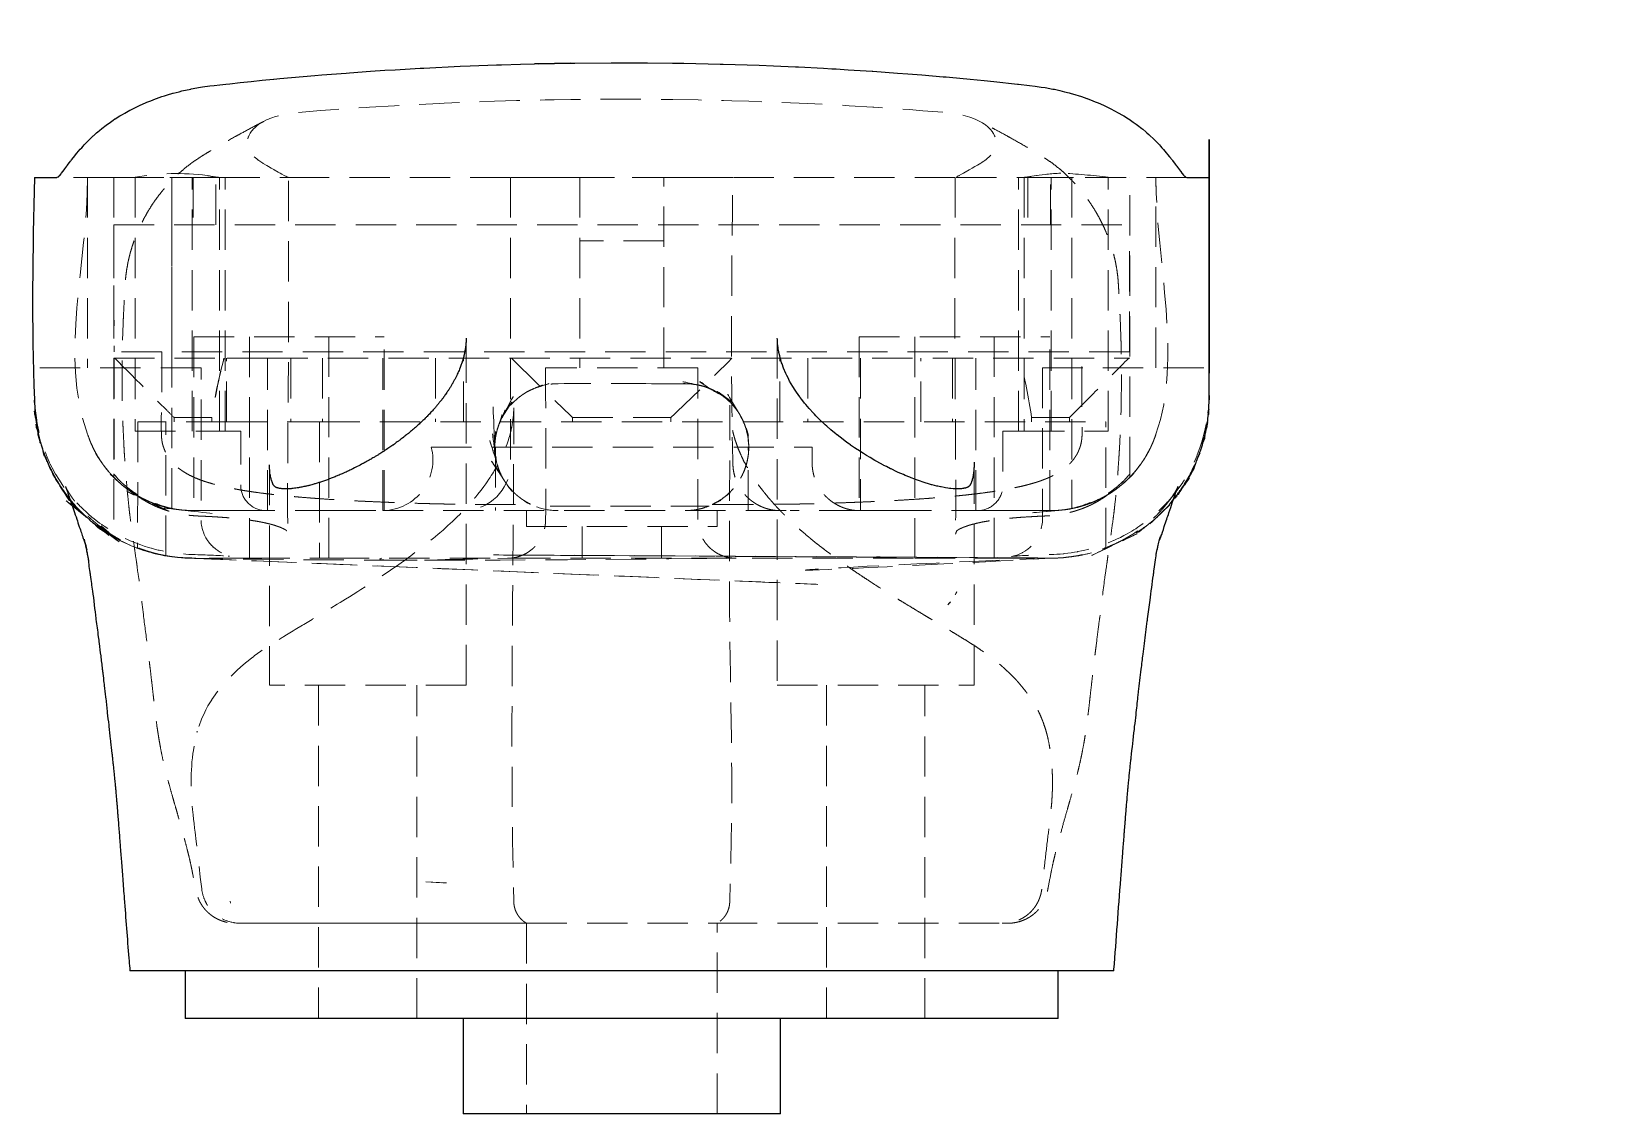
# Model space of a CAD drawing. Header units: millimetres. Extents: x -18.6 to 30.6, y -29.5 to 4.6.
import ezdxf

# ---------------------------------------------------------------- set-up
doc = ezdxf.new("R2010")
doc.units = ezdxf.units.MM
doc.linetypes.add('HIDDEN', pattern=[1.905, 1.27, -0.635])

msp = doc.modelspace()

# ---------------------------------------------------------------- linework, layer by layer
at = {"color": 7, "linetype": 'Continuous', "lineweight": 25}
for p, q in [((-2.632, 3.581), (-2.747, 3.577)), ((-16.906, -11.532), (-16.884, -11.602)), ((-16.82, -11.949), (-16.811, -12.003)), ((15.5, -25), (-15.495, -25)), ((-13.75, -25), (-13.75, -26.5)), ((13.75, -26.5), (13.75, -25)), ((13.75, -26.5), (-13.75, -26.5)), ((-5, -26.5), (-5, -29.5)), ((5, -29.5), (5, -26.5)), ((5, -29.5), (-5, -29.5))]:
    msp.add_line(p, q, dxfattribs=at)
at = {"color": 7, "linetype": 'HIDDEN', "lineweight": 18}
for p, q in [((-16, 0), (-17.796, 0)), ((-16.825, 0), (-16.825, -6)), ((-16, 0), (-16, -9.342)), ((-15.325, 0), (-16, 0)), ((-15.325, 0), (-15.325, -8)), ((-12.68, 0), (-15.313, 0)), ((-14.175, -6), (-14.175, 0)), ((-13.53, -8), (-13.53, 0)), ((-13.5, 0), (-13.5, -1.5)), ((-12.786, -1.5), (-12.786, 0)), ((-12.675, -8), (-12.675, 0)), ((-12.492, -8), (-12.492, 0)), ((-3.5, 0), (-10.5, 0)), ((3.5, 0), (-3.5, 0)), ((-1.325, 0), (-1.325, -6)), ((1.325, -6), (1.325, 0)), ((10.5, 0), (3.5, 0)), ((12.492, -8), (12.492, 0)), ((12.675, 0), (12.675, -8)), ((12.687, 0), (15.313, 0)), ((12.786, 0), (12.786, -1.5)), ((13.5, -1.5), (13.5, 0)), ((13.53, -8), (13.53, 0)), ((14.175, 0), (14.175, -6)), ((17.796, 0), (15.325, 0)), ((15.325, -8), (15.325, 0)), ((16, -9.449), (16, 0)), ((16.825, -6), (16.825, 0)), ((-12.675, 0), (-10.509, 0)), ((10.535, 0), (12.675, 0)), ((-16, -1.5), (16, -1.5)), ((1.325, -2), (-1.325, -2)), ((-13.48, -5.02), (-7.48, -5.02)), ((-13.48, -5.02), (-13.48, -10.5)), ((-11.73, -5.02), (-11.73, -12)), ((-9.23, -12), (-9.23, -5.02)), ((-7.48, -10.5), (-7.48, -5.02)), ((7.48, -5.02), (13.48, -5.02)), ((7.48, -5.02), (7.48, -10.5)), ((9.23, -5.02), (9.23, -12)), ((11.73, -12), (11.73, -5.02)), ((13.48, -10.5), (13.48, -5.02)), ((-16, -5.7), (-15.991, -5.7)), ((-15.991, -5.7), (-15.991, -9.458)), ((-15.991, -5.7), (-12.445, -5.7)), ((15.989, -5.5), (-15.989, -5.5)), ((-12.445, -7.7), (-12.445, -5.7)), ((-11.159, -5.7), (-12.445, -5.7)), ((-11.159, -5.7), (16, -5.7)), ((-11.159, -10.5), (-11.159, -5.7)), ((-11.156, -10.5), (-11.156, -5.7)), ((-10.421, -5.7), (-10.421, -7.7)), ((-9.424, -5.7), (-9.424, -7.7)), ((-7.523, -10.5), (-7.523, -5.7)), ((-5.862, -5.7), (-5.862, -7.7)), ((-4.981, -7.7), (-4.981, -5.7)), ((4.981, -7.7), (4.981, -5.7)), ((5.862, -5.7), (5.862, -7.7)), ((7.523, -5.7), (7.523, -10.5)), ((9.424, -7.7), (9.424, -5.7)), ((10.421, -5.7), (10.421, -7.7)), ((11.156, -10.5), (11.156, -5.7)), ((-13.25, -6), (-18.5, -6)), ((2.4, -6), (-2.4, -6)), ((13.25, -6), (18.5, -6)), ((0.946, -6.5), (2, -6.5)), ((-12.445, -7.7), (-15.243, -7.7)), ((-14.363, -11.925), (-14.363, -7.7)), ((-14.098, -7.57), (-14.099, -7.57)), ((-12.908, -7.57), (-14.098, -7.57)), ((-12.908, -7.57), (-12.908, -7.7)), ((-12.445, -7.7), (-9.524, -7.7)), ((-9.524, -7.7), (15.249, -7.7)), ((-9.524, -7.7), (-9.524, -12)), ((-1.547, -7.57), (1.547, -7.57)), ((-1.547, -7.57), (-1.547, -7.7)), ((1.547, -7.7), (1.547, -7.57)), ((12.908, -7.57), (14.099, -7.57)), ((12.908, -7.57), (12.908, -7.7)), ((-16.66, -8.505), (-16.73, -8.348)), ((-15.325, -8), (-12.675, -8)), ((-12.675, -8), (-12.003, -8)), ((12.675, -8), (12.003, -8)), ((12.675, -8), (15.325, -8)), ((-6, -8.5), (6, -8.5)), ((16.611, -8.603), (16.606, -8.612)), ((16.722, -8.367), (16.66, -8.504)), ((-16, -9.342), (-16, -9.449)), ((-16, -9.342), (-16, -9.342)), ((-16, -9.342), (-16, -9.342)), ((-16, -9.449), (-15.991, -9.458)), ((-15.999, -9.45), (-15.984, -9.465)), ((-15.991, -9.458), (-15.99, -9.46)), ((-15.991, -9.458), (-15.989, -9.461)), ((-15.964, -9.486), (-15.943, -9.506)), ((-15.936, -9.513), (-15.91, -9.538)), ((-15.904, -9.544), (-15.866, -9.579)), ((-15.87, -9.576), (-15.848, -9.595)), ((15.767, -9.667), (15.77, -9.664)), ((-15.35, -9.971), (-15.35, -9.971)), ((-15.17, -10.076), (-15.17, -10.076)), ((-14.901, -10.207), (-14.896, -10.209)), ((-14.887, -10.213), (-14.862, -10.224)), ((-14.652, -10.305), (-14.67, -10.299)), ((-14.667, -10.3), (-14.635, -10.311)), ((-3.408, -9.919), (-3.416, -9.912)), ((14.636, -10.31), (14.636, -10.31)), ((14.884, -10.214), (14.659, -10.302)), ((14.659, -10.302), (14.667, -10.3)), ((14.856, -10.227), (14.864, -10.223)), ((-14.409, -10.38), (-14.409, -10.38)), ((-11.658, -10.5), (-12.408, -10.5)), ((-9.019, -10.5), (-11.658, -10.5)), ((-9.019, -10.5), (-8.552, -10.5)), ((-7.526, -10.5), (5.305, -10.5)), ((-3, -10.5), (-3, -11)), ((3, -11), (3, -10.5)), ((7.491, -10.5), (5.305, -10.5)), ((8.552, -10.5), (9.019, -10.5)), ((11.658, -10.5), (9.019, -10.5)), ((12.408, -10.5), (11.658, -10.5)), ((-3, -11), (3, -11)), ((-1.25, -11), (-1.25, -12)), ((1.25, -12), (1.25, -11)), ((16.872, -11.689), (16.865, -11.731)), ((16.967, -11.323), (16.937, -11.428)), ((-11.73, -12), (-9.23, -12)), ((-9.23, -12), (9.23, -12)), ((9.23, -12), (11.73, -12)), ((11.73, -12), (13.5, -12)), ((-4.9, -16), (-11.1, -16)), ((-9.55, -16), (-9.55, -26.5)), ((-6.45, -26.5), (-6.45, -16)), ((4.9, -16), (11.1, -16)), ((6.45, -16), (6.45, -26.5)), ((9.55, -26.5), (9.55, -16)), ((-3, -23.5), (-3, -29.5)), ((-2.996, -23.5), (2.996, -23.5)), ((3, -29.5), (3, -23.5))]:
    msp.add_line(p, q, dxfattribs=at)
at = {"color": 7, "linetype": 'Continuous', "lineweight": 25, "flags": 128}
for points in [[(-18.5, 0), (-18.5, 0), (-18.42, 0), (-18.388, 0), (-18.337, 0), (-18.273, 0), (-18.252, 0), (-18.186, 0), (-18.162, 0), (-18.155, 0), (-18.065, 0), (-17.971, 0), (-17.965, 0), (-17.854, 0), (-17.806, 0), (-17.796, 0), (-17.779, 0.003), (-17.754, 0.017), (-17.746, 0.021), (-17.729, 0.037), (-17.713, 0.052), (-17.709, 0.056), (-17.705, 0.06), (-17.702, 0.063), (-17.658, 0.115), (-17.642, 0.136), (-17.606, 0.182), (-17.563, 0.24), (-17.547, 0.263), (-17.481, 0.351), (-17.477, 0.357), (-17.466, 0.372), (-17.398, 0.463), (-17.364, 0.507), (-17.344, 0.533), (-17.332, 0.548), (-17.272, 0.625), (-17.194, 0.72), (-17.17, 0.75), (-17.161, 0.76), (-17.056, 0.883), (-17.011, 0.933), (-16.966, 0.983), (-16.929, 1.023), (-16.789, 1.17), (-16.748, 1.21), (-16.646, 1.309), (-16.63, 1.323), (-16.541, 1.402), (-16.506, 1.432), (-16.451, 1.48), (-16.377, 1.539), (-16.243, 1.644), (-16.103, 1.743), (-16.022, 1.8), (-15.965, 1.838), (-15.959, 1.841), (-15.809, 1.934), (-15.73, 1.982), (-15.656, 2.024), (-15.499, 2.111), (-15.484, 2.119), (-15.337, 2.192), (-15.228, 2.246), (-15.172, 2.271), (-15.004, 2.345), (-14.961, 2.364), (-14.833, 2.415), (-14.685, 2.472), (-14.659, 2.481), (-14.483, 2.542), (-14.401, 2.57), (-14.305, 2.599), (-14.142, 2.648), (-14.126, 2.652), (-13.944, 2.699), (-13.854, 2.723), (-13.578, 2.783), (-13.563, 2.786), (-13.268, 2.839), (-13.209, 2.847), (-12.97, 2.88), (-12.84, 2.895), (-12.662, 2.915), (-12.469, 2.937), (-12.345, 2.951), (-12.017, 2.986), (-11.678, 3.022), (-11.325, 3.057), (-10.972, 3.092), (-10.96, 3.093), (-10.767, 3.111), (-9.672, 3.209), (-9.451, 3.226), (-8.683, 3.287), (-8.571, 3.296), (-7.91, 3.341), (-7.463, 3.372), (-7.133, 3.391), (-6.352, 3.437), (-6.231, 3.444), (-5.092, 3.499), (-4.779, 3.511), (-3.949, 3.543), (-3.784, 3.549), (-3.194, 3.565), (-2.747, 3.577)], [(-2.747, 3.577), (-1.6, 3.592), (-2.632, 3.581)], [(-2.632, 3.581), (-1.6, 3.599), (-1.481, 3.601), (-0.334, 3.61), (0, 3.609), (0.801, 3.607), (0.81, 3.607), (1.6, 3.598), (1.956, 3.594), (3.104, 3.569), (3.194, 3.566), (4.325, 3.53), (4.779, 3.511), (5.475, 3.482), (5.568, 3.477), (6.352, 3.437), (6.621, 3.423), (6.754, 3.415), (7.133, 3.392), (7.885, 3.344), (7.911, 3.343), (8.683, 3.286), (9.009, 3.263), (9.451, 3.226), (10.123, 3.17), (10.214, 3.162), (10.324, 3.152), (10.971, 3.091), (11.413, 3.048), (11.723, 3.016), (12.469, 2.937), (12.491, 2.934), (12.84, 2.895), (13.024, 2.873), (13.209, 2.846), (13.332, 2.828), (13.578, 2.782), (13.625, 2.774), (13.803, 2.735), (13.944, 2.699), (14.091, 2.662), (14.125, 2.652), (14.305, 2.599), (14.372, 2.579), (14.483, 2.542), (14.646, 2.487), (14.66, 2.481), (14.833, 2.415), (14.913, 2.384), (15.004, 2.345), (15.174, 2.271), (15.337, 2.192), (15.426, 2.149), (15.501, 2.11), (15.656, 2.024), (15.747, 1.973), (15.809, 1.934), (15.959, 1.841), (15.981, 1.828), (16.103, 1.743), (16.201, 1.675), (16.243, 1.643), (16.377, 1.539), (16.41, 1.514), (16.506, 1.432), (16.541, 1.402), (16.606, 1.346), (16.63, 1.323), (16.747, 1.21), (16.789, 1.17), (16.933, 1.019), (16.966, 0.983), (17.01, 0.933), (17.059, 0.879), (17.151, 0.773), (17.161, 0.76), (17.194, 0.72), (17.255, 0.647), (17.333, 0.547), (17.345, 0.532), (17.348, 0.529), (17.43, 0.42), (17.465, 0.373), (17.481, 0.352), (17.503, 0.322), (17.564, 0.239), (17.568, 0.234), (17.597, 0.195), (17.607, 0.182), (17.642, 0.136), (17.649, 0.126), (17.694, 0.072), (17.704, 0.062), (17.712, 0.053), (17.729, 0.036), (17.733, 0.032), (17.754, 0.017), (17.766, 0.008), (17.796, 0), (17.806, 0), (17.839, 0), (17.855, 0), (17.964, 0), (18.01, 0), (18.066, 0), (18.162, 0), (18.174, 0), (18.185, 0), (18.251, 0), (18.336, 0), (18.338, 0), (18.419, 0), (18.5, 0), (18.5, 0)], [(10.884, -9.768), (10.884, -9.768), (10.867, -9.775), (10.85, -9.781), (10.846, -9.782), (10.839, -9.783), (10.825, -9.788), (10.812, -9.792), (10.8, -9.794), (10.778, -9.797), (10.769, -9.8), (10.762, -9.802), (10.733, -9.805), (10.699, -9.809), (10.689, -9.81), (10.668, -9.81), (10.638, -9.813), (10.621, -9.814), (10.586, -9.815), (10.545, -9.815), (10.525, -9.814), (10.464, -9.81), (10.447, -9.81), (10.44, -9.809), (10.362, -9.802), (10.324, -9.799), (10.267, -9.791), (10.197, -9.781), (10.16, -9.774), (10.058, -9.755), (10.044, -9.752), (9.954, -9.731), (9.926, -9.725), (9.921, -9.724), (9.782, -9.689), (9.758, -9.683), (9.628, -9.645), (9.587, -9.633), (9.461, -9.592), (9.41, -9.575), (9.283, -9.53), (9.226, -9.509), (9.119, -9.468), (9.071, -9.449), (8.926, -9.389), (8.871, -9.366), (8.709, -9.294), (8.668, -9.276), (8.482, -9.187), (8.464, -9.178), (8.338, -9.113), (8.258, -9.073), (8.244, -9.066), (8.033, -8.952), (7.974, -8.918), (7.823, -8.831), (7.709, -8.762), (7.615, -8.705), (7.437, -8.589), (7.41, -8.572), (7.331, -8.518), (7.208, -8.435), (7.202, -8.43), (7.174, -8.411), (7.093, -8.351), (6.969, -8.261), (6.785, -8.117), (6.773, -8.107), (6.754, -8.092), (6.583, -7.952), (6.459, -7.841), (6.403, -7.792), (6.343, -7.734), (6.231, -7.63), (6.113, -7.51), (6.069, -7.465), (6.035, -7.428), (5.904, -7.287), (5.795, -7.157), (5.758, -7.113), (5.669, -6.998), (5.623, -6.939), (5.607, -6.917), (5.499, -6.766), (5.458, -6.701), (5.388, -6.592), (5.338, -6.506), (5.288, -6.42), (5.236, -6.317), (5.198, -6.245), (5.17, -6.183), (5.169, -6.183), (5.169, -6.183), (5.169, -6.182), (5.098, -6.015), (5.095, -6.008), (5.047, -5.875), (5.034, -5.841), (5.007, -5.745), (4.986, -5.677), (4.974, -5.625), (4.949, -5.518), (4.948, -5.512), (4.946, -5.502), (4.93, -5.407), (4.922, -5.362), (4.917, -5.308), (4.908, -5.222), (4.907, -5.215), (4.906, -5.21), (4.902, -5.112), (4.9, -5.066), (4.9, -5.064), (4.9, -5.064)]]:
    msp.add_lwpolyline(points, dxfattribs=at)
at = {"color": 7, "linetype": 'HIDDEN', "lineweight": 18, "flags": 128}
for points in [[(-10.509, 0), (-10.5, 0), (-10.505, 0), (-10.512, 0.001), (-10.527, 0.006), (-10.547, 0.015), (-10.551, 0.017), (-10.58, 0.032), (-10.617, 0.052), (-10.632, 0.06), (-10.706, 0.101), (-10.764, 0.135), (-10.821, 0.168), (-10.944, 0.239), (-10.96, 0.248), (-11.039, 0.293), (-11.125, 0.341), (-11.18, 0.372), (-11.202, 0.385), (-11.29, 0.435), (-11.306, 0.446), (-11.405, 0.512), (-11.436, 0.532), (-11.447, 0.54), (-11.451, 0.543), (-11.498, 0.581), (-11.585, 0.652), (-11.649, 0.719), (-11.656, 0.727), (-11.659, 0.73), (-11.715, 0.805), (-11.731, 0.835), (-11.751, 0.872), (-11.774, 0.929), (-11.775, 0.932), (-11.778, 0.946), (-11.79, 0.992), (-11.798, 1.056), (-11.798, 1.058), (-11.797, 1.113), (-11.789, 1.17), (-11.784, 1.192), (-11.763, 1.264), (-11.756, 1.281), (-11.734, 1.333), (-11.703, 1.389), (-11.659, 1.453), (-11.63, 1.488), (-11.608, 1.515), (-11.548, 1.574), (-11.539, 1.583), (-11.48, 1.632), (-11.454, 1.652), (-11.427, 1.67), (-11.373, 1.707), (-11.298, 1.751), (-11.285, 1.759), (-11.187, 1.808), (-11.151, 1.823), (-11.081, 1.853), (-10.988, 1.887), (-10.942, 1.903), (-10.811, 1.942), (-10.804, 1.944), (-10.655, 1.979), (-10.618, 1.986), (-10.496, 2.009), (-10.398, 2.023), (-10.35, 2.028), (-10.347, 2.029), (-10.2, 2.045), (-9.488, 2.101), (-9.17, 2.126), (-8.718, 2.157), (-8.032, 2.204), (-7.943, 2.21), (-7.163, 2.256), (-6.887, 2.273), (-6.379, 2.298), (-5.736, 2.331), (-5.591, 2.337), (-4.8, 2.369), (-4.509, 2.381), (-4.005, 2.396), (-3.32, 2.418), (-3.208, 2.42), (-2.409, 2.437), (-2.129, 2.443), (-1.607, 2.45), (-0.937, 2.458), (-0.805, 2.458), (0, 2.461), (0.253, 2.461), (0.804, 2.457), (1.442, 2.453), (1.607, 2.45), (2.408, 2.437), (2.633, 2.434), (3.207, 2.42), (3.47, 2.413), (4.004, 2.396), (4.662, 2.375), (4.799, 2.369), (5.59, 2.336), (5.851, 2.325), (6.378, 2.298), (7.033, 2.265), (7.162, 2.257), (7.906, 2.213), (7.942, 2.21), (8.717, 2.157), (9.059, 2.134), (9.487, 2.1), (10.2, 2.045), (10.298, 2.035), (10.347, 2.029), (10.349, 2.028), (10.496, 2.009), (10.618, 1.986), (10.647, 1.981), (10.813, 1.941), (10.967, 1.895), (10.989, 1.887), (11.025, 1.874), (11.147, 1.826), (11.152, 1.824), (11.258, 1.773), (11.298, 1.751), (11.36, 1.715), (11.374, 1.707), (11.427, 1.67), (11.455, 1.651), (11.528, 1.593), (11.538, 1.583), (11.592, 1.531), (11.63, 1.488), (11.649, 1.467), (11.668, 1.441), (11.703, 1.387), (11.71, 1.377), (11.744, 1.31), (11.756, 1.281), (11.771, 1.241), (11.789, 1.17), (11.796, 1.127), (11.798, 1.071), (11.797, 1.058), (11.794, 1.015), (11.783, 0.958), (11.779, 0.946), (11.774, 0.932), (11.764, 0.901), (11.738, 0.846), (11.732, 0.835), (11.698, 0.781), (11.656, 0.727), (11.65, 0.719), (11.648, 0.717), (11.585, 0.652), (11.5, 0.581), (11.487, 0.57), (11.478, 0.563), (11.435, 0.533), (11.405, 0.512), (11.352, 0.474), (11.339, 0.467), (11.306, 0.447), (11.202, 0.385), (11.179, 0.372), (11.123, 0.34), (11.039, 0.293), (10.961, 0.248), (10.944, 0.239), (10.821, 0.168), (10.764, 0.135), (10.706, 0.101), (10.632, 0.06), (10.615, 0.051), (10.58, 0.032), (10.551, 0.018), (10.546, 0.015), (10.527, 0.006), (10.514, 0.003), (10.505, 0), (10.5, 0), (10.514, 0), (10.535, 0)], [(13.827, 0.13), (13.77, 0.128), (13.713, 0.126), (13.657, 0.122), (13.601, 0.119), (13.547, 0.115), (13.493, 0.11), (13.44, 0.105), (13.388, 0.1), (13.338, 0.094), (13.24, 0.083), (13.148, 0.07), (13.08, 0.06), (13.063, 0.058), (12.985, 0.045), (12.915, 0.034), (12.882, 0.028), (12.853, 0.023), (12.803, 0.015), (12.799, 0.014), (12.776, 0.011), (12.755, 0.007), (12.736, 0.005), (12.72, 0.003), (12.706, 0.001), (12.696, 0.001), (12.687, 0), (12.68, 0), (12.675, 0)], [(16, 0), (16, 0)], [(-3.5, 0), (-3.5, -9), (-3.506, -9.131), (-3.523, -9.26), (-3.551, -9.388), (-3.59, -9.513), (-3.641, -9.634), (-3.701, -9.75), (-3.771, -9.86), (-3.851, -9.964), (-3.939, -10.061), (-3.988, -10.106), (-4.036, -10.149), (-4.052, -10.161), (-4.14, -10.229), (-4.25, -10.299), (-4.304, -10.327), (-4.366, -10.359), (-4.466, -10.401), (-4.487, -10.41), (-4.612, -10.449), (-4.694, -10.467), (-4.74, -10.477), (-4.76, -10.48), (-4.869, -10.494), (-4.999, -10.5), (-5, -10.5), (-5, -10.5)], [(-18.5, -6.781), (-18.5, -6.803), (-18.484, -7.177), (-18.48, -7.23), (-18.479, -7.256), (-18.466, -7.357), (-18.428, -7.653), (-18.423, -7.679), (-18.4, -7.804), (-18.358, -8), (-18.328, -8.118), (-18.311, -8.189), (-18.275, -8.307), (-18.208, -8.52), (-18.198, -8.55), (-18.145, -8.693), (-18.127, -8.738), (-18.031, -8.962), (-18.02, -8.991), (-18, -9.031), (-17.889, -9.248), (-17.886, -9.255), (-17.831, -9.349), (-17.825, -9.359), (-17.736, -9.51), (-17.607, -9.703), (-17.593, -9.724), (-17.571, -9.757), (-17.415, -9.962), (-17.39, -9.995), (-17.338, -10.057), (-17.319, -10.08), (-17.258, -10.153), (-17.095, -10.327), (-17.056, -10.369), (-17.039, -10.385), (-16.996, -10.426), (-16.843, -10.572), (-16.793, -10.615), (-16.69, -10.702), (-16.618, -10.763), (-16.445, -10.893), (-16.381, -10.941), (-16.371, -10.948), (-16.301, -10.994), (-16.132, -11.106), (-16.039, -11.161), (-15.985, -11.193), (-15.95, -11.214), (-15.804, -11.291), (-15.731, -11.33), (-15.709, -11.341), (-15.698, -11.346), (-15.644, -11.372), (-15.568, -11.407), (-15.48, -11.448), (-15.342, -11.504), (-15.262, -11.537), (-15.233, -11.547), (-15.15, -11.578), (-15.043, -11.616), (-14.91, -11.656), (-14.823, -11.684), (-14.812, -11.686), (-14.72, -11.711), (-14.603, -11.741), (-14.587, -11.745), (-14.575, -11.748), (-14.469, -11.77), (-14.374, -11.79), (-14.36, -11.793), (-14.241, -11.812), (-14.147, -11.828), (-14.061, -11.839), (-13.95, -11.853), (-13.94, -11.855), (-13.826, -11.864), (-13.731, -11.873), (-13.631, -11.877), (-13.534, -11.882), (-13.491, -11.883), (-13.437, -11.885), (-13.354, -11.887), (-13.276, -11.89), (-13.194, -11.893), (-13.122, -11.895), (-13.05, -11.898), (-12.979, -11.901), (-12.947, -11.902), (-12.914, -11.904), (-12.856, -11.906), (-12.787, -11.909), (-12.739, -11.912), (-12.672, -11.915), (-12.634, -11.917), (-12.569, -11.921), (-12.541, -11.922), (-12.479, -11.926), (-12.461, -11.928), (-12.4, -11.932), (-12.396, -11.932), (-12.373, -11.934), (-12.372, -11.934), (-12.372, -11.934), (-12.32, -11.938), (-12.316, -11.939), (-12.283, -11.941), (-12.28, -11.942), (-12.264, -11.943), (-12.269, -11.943), (-12.267, -11.943), (-12.284, -11.942), (-12.29, -11.94), (-12.304, -11.937), (-12.324, -11.933), (-12.358, -11.926), (-12.376, -11.92), (-12.433, -11.903), (-12.441, -11.901), (-12.445, -11.9), (-12.505, -11.876), (-12.536, -11.864), (-12.577, -11.845), (-12.624, -11.821), (-12.651, -11.805), (-12.709, -11.771), (-12.725, -11.759), (-12.789, -11.714), (-12.797, -11.707), (-12.864, -11.65), (-12.866, -11.648), (-12.893, -11.621), (-12.931, -11.583), (-12.934, -11.58), (-12.992, -11.512), (-12.998, -11.504), (-13.047, -11.436), (-13.056, -11.424), (-13.097, -11.355), (-13.107, -11.339), (-13.14, -11.27), (-13.15, -11.25), (-13.177, -11.182), (-13.186, -11.158), (-13.206, -11.091), (-13.214, -11.063), (-13.228, -10.998), (-13.235, -10.966), (-13.243, -10.903), (-13.247, -10.868), (-13.249, -10.83), (-13.251, -10.778), (-13.251, -10.769), (-13.25, -6.02), (-13.25, -6.001), (-13.25, -6), (-13.25, -6)], [(13.25, -6), (13.25, -6.001), (13.25, -6.059), (13.251, -10.769), (13.251, -10.77), (13.249, -10.825), (13.247, -10.868), (13.241, -10.913), (13.235, -10.966), (13.225, -11.014), (13.214, -11.063), (13.199, -11.114), (13.186, -11.158), (13.166, -11.211), (13.15, -11.25), (13.123, -11.305), (13.107, -11.339), (13.073, -11.396), (13.056, -11.424), (13.015, -11.482), (12.998, -11.505), (12.949, -11.563), (12.934, -11.58), (12.875, -11.639), (12.864, -11.65), (12.794, -11.709), (12.789, -11.714), (12.726, -11.758), (12.708, -11.771), (12.706, -11.773), (12.624, -11.821), (12.608, -11.83), (12.537, -11.864), (12.497, -11.88), (12.448, -11.899), (12.362, -11.924), (12.358, -11.926), (12.353, -11.927), (12.283, -11.942), (12.278, -11.942), (12.279, -11.942), (12.271, -11.942), (12.293, -11.94), (12.299, -11.94), (12.315, -11.939), (12.316, -11.939), (12.364, -11.935), (12.373, -11.934), (12.375, -11.934), (12.442, -11.929), (12.456, -11.928), (12.525, -11.923), (12.551, -11.922), (12.623, -11.918), (12.66, -11.916), (12.734, -11.912), (12.757, -11.911), (12.792, -11.909), (12.845, -11.907), (12.919, -11.903), (12.981, -11.901), (13.056, -11.898), (13.127, -11.895), (13.203, -11.892), (13.28, -11.89), (13.362, -11.887), (13.443, -11.885), (13.532, -11.882), (13.611, -11.879), (13.701, -11.875), (13.807, -11.867), (13.908, -11.858), (13.922, -11.857), (13.94, -11.855), (13.944, -11.854), (14.05, -11.841), (14.155, -11.827), (14.257, -11.811), (14.352, -11.794), (14.368, -11.791), (14.484, -11.767), (14.585, -11.745), (14.683, -11.72), (14.765, -11.699), (14.803, -11.689), (14.929, -11.651), (15.024, -11.622), (15.039, -11.617), (15.051, -11.613), (15.096, -11.597), (15.189, -11.563), (15.269, -11.535), (15.395, -11.483), (15.487, -11.445), (15.503, -11.438), (15.587, -11.398), (15.704, -11.344), (15.819, -11.283), (15.893, -11.244), (15.919, -11.231), (16.066, -11.145), (16.132, -11.106), (16.187, -11.07), (16.258, -11.024), (16.32, -10.983), (16.496, -10.856), (16.559, -10.81), (16.568, -10.802), (16.622, -10.757), (16.787, -10.622), (16.864, -10.55), (16.909, -10.509), (17.003, -10.422), (17.146, -10.272), (17.183, -10.234), (17.209, -10.208), (17.374, -10.014), (17.402, -9.98), (17.44, -9.931), (17.455, -9.911), (17.529, -9.815), (17.671, -9.609), (17.686, -9.587), (17.696, -9.572), (17.842, -9.333), (17.849, -9.32), (17.895, -9.234), (17.897, -9.23), (17.969, -9.094), (17.987, -9.06), (17.989, -9.056), (18.077, -8.855), (18.108, -8.788), (18.123, -8.747), (18.22, -8.488), (18.229, -8.458), (18.268, -8.334), (18.303, -8.213), (18.346, -8.05), (18.355, -8.017), (18.394, -7.824), (18.427, -7.663), (18.431, -7.63), (18.445, -7.536), (18.478, -7.258), (18.482, -7.206), (18.485, -7.178), (18.499, -6.806), (18.5, -6.78), (18.5, -6.78)], [(-3.049, -6.799), (-3, -6.768), (-2.988, -6.761)], [(-3.402, -7.26), (-3.402, -7.26), (-3.402, -7.276), (-3.402, -7.326), (-3.403, -7.331), (-3.406, -7.399), (-3.41, -7.448), (-3.411, -7.471), (-3.414, -7.506), (-3.418, -7.548), (-3.423, -7.578), (-3.427, -7.625), (-3.436, -7.694), (-3.438, -7.705), (-3.44, -7.714), (-3.452, -7.785), (-3.465, -7.856), (-3.467, -7.868), (-3.47, -7.884), (-3.485, -7.951), (-3.498, -8.005), (-3.505, -8.037), (-3.514, -8.077), (-3.527, -8.124), (-3.539, -8.163), (-3.552, -8.212), (-3.57, -8.273), (-3.581, -8.303), (-3.591, -8.33), (-3.612, -8.396), (-3.639, -8.473), (-3.646, -8.49), (-3.654, -8.507), (-3.68, -8.577), (-3.71, -8.649), (-3.719, -8.669), (-3.728, -8.689), (-3.763, -8.768), (-3.8, -8.848), (-3.81, -8.869), (-3.822, -8.891), (-3.861, -8.97), (-3.902, -9.048), (-3.917, -9.075), (-3.935, -9.106), (-3.976, -9.18), (-4.015, -9.249), (-4.04, -9.288), (-4.071, -9.337), (-4.109, -9.398), (-4.142, -9.451), (-4.182, -9.51), (-4.237, -9.589), (-4.261, -9.625), (-4.281, -9.654), (-4.345, -9.741), (-4.433, -9.858), (-4.436, -9.861), (-4.44, -9.866), (-4.533, -9.983), (-4.599, -10.065), (-4.627, -10.098), (-4.688, -10.168), (-4.71, -10.194), (-4.72, -10.207), (-4.819, -10.316), (-4.902, -10.408), (-4.938, -10.445), (-5.007, -10.516), (-5.062, -10.574), (-5.094, -10.607), (-5.193, -10.705), (-5.297, -10.806), (-5.332, -10.838), (-5.41, -10.91), (-5.478, -10.973), (-5.51, -11.004), (-5.63, -11.11), (-5.735, -11.202), (-5.792, -11.25), (-5.941, -11.374), (-5.962, -11.392), (-5.97, -11.399), (-6.14, -11.536), (-6.216, -11.597), (-6.298, -11.661), (-6.394, -11.735), (-6.458, -11.783), (-6.649, -11.925), (-6.655, -11.929), (-6.676, -11.944), (-6.856, -12.076), (-6.91, -12.115), (-7.066, -12.224), (-7.178, -12.303), (-7.283, -12.374), (-7.453, -12.489), (-7.507, -12.526), (-7.734, -12.675), (-7.739, -12.679), (-7.769, -12.698), (-7.977, -12.833), (-8.02, -12.861), (-8.222, -12.989), (-8.312, -13.046), (-8.46, -13.139), (-8.58, -13.213), (-8.703, -13.289), (-8.872, -13.393), (-8.959, -13.446), (-9.165, -13.571), (-9.219, -13.604), (-9.46, -13.749), (-9.483, -13.763), (-9.693, -13.888), (-9.75, -13.923), (-9.756, -13.926), (-10.018, -14.084), (-10.053, -14.105), (-10.289, -14.248), (-10.35, -14.285), (-10.563, -14.415), (-10.648, -14.466), (-10.68, -14.486), (-10.695, -14.495), (-10.868, -14.602), (-10.986, -14.675), (-11.123, -14.765), (-11.286, -14.871), (-11.366, -14.929), (-11.574, -15.076), (-11.594, -15.093), (-11.666, -15.148), (-11.807, -15.26), (-11.849, -15.293), (-12.006, -15.432), (-12.11, -15.524), (-12.196, -15.608), (-12.358, -15.767), (-12.375, -15.785), (-12.421, -15.835), (-12.531, -15.959), (-12.573, -16.005), (-12.674, -16.132), (-12.763, -16.243), (-12.803, -16.299), (-12.914, -16.453), (-12.914, -16.454), (-12.916, -16.457), (-13.013, -16.614), (-13.033, -16.647), (-13.101, -16.777), (-13.137, -16.846), (-13.178, -16.938), (-13.222, -17.036), (-13.247, -17.103), (-13.302, -17.249), (-13.313, -17.282), (-13.37, -17.464), (-13.37, -17.464), (-13.371, -17.466), (-13.417, -17.653), (-13.425, -17.682), (-13.458, -17.847), (-13.47, -17.904), (-13.494, -18.058), (-13.508, -18.15), (-13.524, -18.289), (-13.538, -18.415), (-13.546, -18.532), (-13.557, -18.681), (-13.561, -18.783), (-13.566, -18.949), (-13.566, -19.043), (-13.566, -19.22), (-13.562, -19.313), (-13.556, -19.494), (-13.548, -19.601), (-13.535, -19.785), (-13.521, -19.915), (-13.502, -20.087), (-13.487, -20.218), (-13.471, -20.355), (-13.454, -20.502), (-13.438, -20.632), (-13.405, -20.921), (-13.38, -21.126), (-13.274, -22.046), (-13.231, -22.411), (-13.23, -22.418), (-13.227, -22.438), (-13.226, -22.445), (-13.224, -22.46), (-13.223, -22.469), (-13.222, -22.473), (-13.218, -22.494), (-13.215, -22.513), (-13.213, -22.521), (-13.21, -22.537), (-13.207, -22.549), (-13.205, -22.556), (-13.2, -22.577), (-13.193, -22.604), (-13.192, -22.608), (-13.19, -22.613), (-13.183, -22.638), (-13.177, -22.657), (-13.172, -22.67), (-13.166, -22.69), (-13.161, -22.704), (-13.156, -22.716), (-13.147, -22.738), (-13.136, -22.765), (-13.133, -22.773), (-13.129, -22.781), (-13.117, -22.807), (-13.104, -22.835), (-13.1, -22.842), (-13.096, -22.849), (-13.081, -22.876), (-13.064, -22.907), (-13.06, -22.914), (-13.056, -22.919), (-13.027, -22.963), (-12.994, -23.011), (-12.991, -23.016), (-12.986, -23.022), (-12.95, -23.065), (-12.917, -23.103), (-12.906, -23.116), (-12.893, -23.13), (-12.858, -23.163), (-12.813, -23.204), (-12.807, -23.21), (-12.801, -23.215), (-12.766, -23.242), (-12.735, -23.266), (-12.723, -23.274), (-12.703, -23.288), (-12.662, -23.314), (-12.636, -23.33), (-12.597, -23.351), (-12.531, -23.385), (-12.53, -23.385), (-12.529, -23.386), (-12.456, -23.415), (-12.425, -23.427), (-12.405, -23.434), (-12.381, -23.442), (-12.362, -23.447), (-12.304, -23.463), (-12.289, -23.467), (-12.285, -23.468), (-12.221, -23.479), (-12.204, -23.482), (-12.182, -23.486), (-12.133, -23.491), (-12.104, -23.495), (-12.082, -23.497), (-12.079, -23.497), (-12.066, -23.497), (-11.948, -23.5), (-11.926, -23.5), (-11.912, -23.5), (-11.897, -23.5), (-11.883, -23.5), (-11.879, -23.5), (-11.865, -23.5), (-11.85, -23.5), (-11.835, -23.5), (-11.82, -23.5), (-11.816, -23.5), (-11.801, -23.5), (-11.784, -23.5), (-11.767, -23.5), (-11.659, -23.5), (-11.642, -23.5), (-11.637, -23.5), (-11.62, -23.5), (-11.577, -23.5), (-11.462, -23.5), (-11.329, -23.5), (-11.191, -23.5), (-11.066, -23.5), (-10.916, -23.5), (-10.782, -23.5), (-10.622, -23.5), (-10.458, -23.5), (-10.309, -23.5), (-10.134, -23.5), (-9.978, -23.5), (-9.821, -23.5), (-9.662, -23.5), (-9.5, -23.5), (-9.333, -23.5), (-9.162, -23.5), (-2.996, -23.5), (-2.996, -23.5)], [(-3.438, -7.112), (-3.414, -7.086), (-3.406, -7.078)], [(-3.873, -7.801), (-3.872, -7.799), (-3.862, -7.774)], [(-11.204, -10.5), (-11.217, -10.499), (-11.27, -10.497), (-11.292, -10.495), (-11.336, -10.489), (-11.362, -10.484), (-11.4, -10.476), (-11.428, -10.467), (-11.464, -10.457), (-11.491, -10.446), (-11.525, -10.433), (-11.552, -10.419), (-11.584, -10.404), (-11.611, -10.388), (-11.641, -10.37), (-11.667, -10.352), (-11.695, -10.331), (-11.719, -10.311), (-11.745, -10.289), (-11.768, -10.266), (-11.792, -10.242), (-11.813, -10.217), (-11.835, -10.191), (-11.853, -10.165), (-11.873, -10.138), (-11.89, -10.11), (-11.907, -10.081), (-11.921, -10.052), (-11.936, -10.021), (-11.948, -9.991), (-11.96, -9.96), (-11.969, -9.928), (-11.979, -9.896), (-11.986, -9.864), (-11.992, -9.832), (-11.996, -9.799), (-12.001, -9.766), (-12.003, -9.703), (-12.003, -9.7), (-12.003, -9.61), (-12.003, -8), (-12.003, -8)], [(12.003, -8), (12.003, -9.61), (12.003, -9.7), (12.001, -9.766), (11.996, -9.799), (11.992, -9.832), (11.986, -9.864), (11.979, -9.896), (11.969, -9.928), (11.96, -9.96), (11.948, -9.991), (11.936, -10.021), (11.921, -10.052), (11.907, -10.081), (11.89, -10.11), (11.873, -10.138), (11.853, -10.165), (11.835, -10.191), (11.813, -10.217), (11.792, -10.242), (11.768, -10.266), (11.745, -10.289), (11.719, -10.311), (11.695, -10.331), (11.667, -10.352), (11.641, -10.37), (11.611, -10.388), (11.584, -10.404), (11.552, -10.419), (11.525, -10.433), (11.491, -10.446), (11.464, -10.457), (11.428, -10.467), (11.4, -10.476), (11.362, -10.484), (11.336, -10.489), (11.292, -10.495), (11.27, -10.497), (11.217, -10.499), (11.204, -10.5), (11.204, -10.5)], [(-3.943, -8.968), (-3.946, -8.956), (-3.952, -8.934)], [(-15.984, -9.466), (-15.953, -9.496), (-15.921, -9.526), (-15.871, -9.574)], [(-3.622, -9.668), (-3.638, -9.647), (-3.64, -9.645)], [(-3.599, -9.698), (-3.631, -9.656), (-3.636, -9.651)], [(-3.454, -9.871), (-3.476, -9.847), (-3.508, -9.812)], [(-14.653, -10.305), (-14.676, -10.297), (-14.702, -10.287), (-14.835, -10.235), (-14.834, -10.236), (-14.819, -10.241), (-14.822, -10.24), (-14.848, -10.23), (-14.85, -10.229), (-14.902, -10.207), (-14.941, -10.189), (-14.97, -10.176), (-15.19, -10.065), (-15.191, -10.065), (-15.191, -10.065)], [(3.156, -10.132), (3.147, -10.138), (3.144, -10.14)], [(3.309, -10.01), (3.302, -10.017), (3.295, -10.023)], [(-13.5, -10.5), (-13.778, -10.489), (-13.853, -10.48)], [(-13.48, -10.5), (-13.469, -10.5), (-13.434, -10.5), (-13.378, -10.5), (-13.299, -10.5), (-13.199, -10.5), (-13.078, -10.5), (-12.937, -10.5), (-12.778, -10.5), (-12.601, -10.5), (-12.408, -10.5), (-12.227, -10.5), (-12.2, -10.5), (-12.018, -10.499), (-11.979, -10.499), (-11.819, -10.499), (-11.747, -10.5), (-11.658, -10.5)], [(-9.019, -10.5), (-8.981, -10.5), (-8.819, -10.5), (-8.759, -10.5), (-8.739, -10.5), (-8.552, -10.5), (-8.359, -10.5), (-8.182, -10.5), (-8.023, -10.5), (-7.882, -10.5), (-7.761, -10.5), (-7.661, -10.5), (-7.582, -10.5), (-7.526, -10.5)], [(2.685, -10.379), (2.75, -10.354), (-2.75, -10.354), (-2.686, -10.379)], [(7.491, -10.5), (7.526, -10.5), (7.582, -10.5), (7.661, -10.5), (7.761, -10.5), (7.882, -10.5), (8.023, -10.5), (8.182, -10.5), (8.359, -10.5), (8.552, -10.5), (8.577, -10.5)], [(12.389, -10.5), (12.408, -10.5), (12.601, -10.5), (12.778, -10.5), (12.937, -10.5), (13.078, -10.5), (13.199, -10.5), (13.299, -10.5), (13.378, -10.5), (13.434, -10.5), (13.469, -10.5), (13.48, -10.5)], [(-16.854, -11.726), (-16.893, -11.561), (-16.881, -11.635), (-16.933, -11.398), (-16.933, -11.398)], [(-11.73, -12), (-11.813, -12), (-11.984, -12), (-12.151, -12), (-12.313, -12), (-12.468, -12), (-12.616, -12), (-12.755, -12), (-12.885, -12), (-13.004, -12), (-13.111, -12), (-13.5, -12), (-13.539, -11.998), (-13.971, -11.978), (-14.398, -11.919), (-14.819, -11.823), (-15.231, -11.691), (-15.628, -11.524), (-15.723, -11.478), (-15.766, -11.457), (-15.805, -11.437), (-15.841, -11.418), (-15.873, -11.401), (-15.902, -11.385), (-15.927, -11.371), (-15.949, -11.359), (-15.967, -11.349), (-15.981, -11.341), (-15.991, -11.335), (-15.997, -11.332), (-16, -11.33), (-15.999, -11.331), (-15.998, -11.331)], [(-15.239, -11.688), (-15.243, -11.686), (-15.25, -11.684), (-15.234, -11.69), (-15.231, -11.691)], [(13.535, -11.999), (13.539, -11.999), (13.669, -11.997), (13.971, -11.978), (14.134, -11.96), (14.398, -11.919), (14.52, -11.895), (14.679, -11.859), (14.819, -11.823), (14.826, -11.821), (14.949, -11.786), (15.051, -11.753), (15.132, -11.726), (15.192, -11.705), (15.231, -11.691), (15.249, -11.684), (15.248, -11.685)], [(10.525, -13.11), (10.498, -13.156), (10.549, -13.062), (10.525, -13.11)], [(10.33, -13.402), (10.315, -13.42), (10.272, -13.471), (10.354, -13.373), (10.33, -13.402)], [(-5.638, -22.229), (-5.517, -22.23), (-6.172, -22.196), (-5.638, -22.229)], [(-12.325, -22.866), (-12.324, -22.869), (-12.337, -22.803), (-12.325, -22.866)], [(-3, -23.5), (-3, -23.5)], [(-3, -23.5), (-3, -23.5)], [(3, -23.5), (3, -23.5)]]:
    msp.add_lwpolyline(points, dxfattribs=at)
at = {"color": 7, "linetype": 'HIDDEN', "lineweight": 18}
for centre, radius, start, end in [((-14.008, -7.259), 7.378, 82.6382, 100.2794), ((-12.349, 3.529), 3.544, 258.3847, 264.7303), ((13.069, -17.271), 17.418, 82.5592, 87.5065), ((1.536, -9.526), 14.576, 164.783, 172.2888), ((3.22, -9.867), 16.29, 165.1785, 171.8933), ((83.127, 81.413), 122.832, 225.17013, 226.42123), ((-70.208, 68.13), 104.304, 313.46765, 314.94099), ((-2.112, -9.643), 15.162, 7.8565, 15.0717), ((-7.552, -8.899), 1.602, 271.9878, 14.4178), ((-13.501, -7.001), 3.498, 224.4136, 238.0868), ((-13.753, -7.266), 3.133, 224.3983, 235.264), ((14.038, -7.775), 2.558, 299.0105, 310.8376), ((-13.543, -7.141), 3.353, 239.3027, 261.1974), ((13.532, -7.207), 3.294, 269.0979, 288.9407), ((-2.009, -8.553), 1.947, 249.6663, 270.275), ((8.882, -66.187), 55.687, 89.8593, 90.1381), ((12.013, -71.886), 61.387, 89.95736, 90.33162), ((12.277, 11.471), 21.971, 269.4392, 270.0812), ((-13.501, -7.004), 4.996, 242.6822, 260.0664), ((-13.501, -7.004), 4.996, 249.7488, 260.0638), ((-13.497, -6.985), 5.015, 250.2989, 269.9688), ((13.5, -7), 5, 270.0001, 290.4587)]:
    msp.add_arc(centre, radius, start, end, dxfattribs=at)
at = {"color": 7, "linetype": 'Continuous', "lineweight": 25}
for points, knots in [([(17.374, -10.155), (17.297, -10.242), (17.214, -10.337), (17.632, -9.858), (17.245, -10.335), (17.707, -9.712), (17.49, -10.005), (18.077, -9.211), (17.684, -9.698), (17.422, -10.16), (17.877, -9.419), (17.852, -9.459), (17.769, -9.594), (18.183, -8.921), (17.892, -9.352), (17.704, -9.761), (18.038, -9.096), (18.019, -9.133), (18.027, -9.116), (18.145, -8.89), (17.89, -9.379), (18.104, -8.956), (18.075, -9.007), (18.2, -8.702), (18.159, -8.801), (18.274, -8.534), (18.108, -8.906), (18.234, -8.609), (18.266, -8.492), (18.407, -8.045), (18.3, -8.389), (18.347, -8.21), (18.417, -7.976), (18.226, -8.587), (18.384, -8.085), (18.452, -7.696), (18.407, -7.963), (18.434, -7.775), (18.479, -7.574), (18.352, -8.143), (18.459, -7.665), (18.493, -7.284), (18.471, -7.544), (18.479, -7.398), (18.501, -7.22), (18.462, -7.505), (18.498, -7.233), (18.494, -7.124), (18.5, -7.017), (18.5, -6.78), (18.498, -8.112), (18.502, 9.371), (18.5, -7.254), (18.5, -5.224), (18.5, -2.375), (18.5, 0)], [0, 0, 0, 0, 0.011523, 0.012492, 0.026534, 0.029434, 0.03707, 0.037941, 0.070428, 0.091476, 0.094581, 0.104047, 0.109051, 0.109883, 0.137364, 0.155219, 0.158531, 0.164619, 0.167795, 0.191052, 0.20637, 0.207179, 0.21014, 0.213577, 0.215072, 0.234051, 0.246659, 0.24741, 0.248477, 0.25224, 0.266558, 0.277449, 0.300464, 0.319744, 0.320439, 0.324366, 0.334186, 0.343065, 0.36501, 0.382718, 0.383338, 0.387425, 0.396418, 0.406342, 0.421173, 0.428691, 0.429229, 0.433551, 0.433986, 0.434156, 0.444484, 0.549742, 0.773794, 0.811464, 1, 1, 1, 1]), ([(-18.5, 0), (-18.55, -2.32), (-18.6, -4.65), (-18.494, -7.149), (-18.503, -6.925), (-18.495, -7.101), (-18.495, -7.121), (-18.465, -7.765), (-18.512, -7.185), (-18.434, -7.798), (-18.494, -7.326), (-18.466, -7.549), (-18.466, -7.549), (-18.376, -8.234), (-18.487, -7.567), (-18.342, -8.245), (-18.426, -7.851), (-18.413, -7.914), (-18.285, -8.512), (-18.334, -8.231), (-18.447, -7.906), (-18.291, -8.414), (-18.332, -8.281), (-18.115, -8.991), (-18.305, -8.388), (-18.14, -8.852), (-18.229, -8.629), (-18.14, -8.851), (-18.188, -8.733), (-18.145, -8.837), (-18.064, -9.052), (-18.167, -8.764), (-18.07, -9.034), (-17.921, -9.322), (-18.047, -9.084), (-17.966, -9.233), (-17.835, -9.511), (-18.019, -9.113), (-17.875, -9.423), (-17.656, -9.77), (-17.801, -9.549), (-18.046, -9.144), (-17.214, -10.502), (-17.445, -10.05), (-17.763, -9.635), (-17.321, -10.235), (-17.812, -9.571), (-17.005, -10.665), (-17.64, -9.806), (-17.469, -10.032), (-17.372, -10.161)], [0, 0, 0, 0, 0.175629, 0.176358, 0.185963, 0.205136, 0.208821, 0.215623, 0.234754, 0.235617, 0.26034, 0.265455, 0.269101, 0.275635, 0.297941, 0.298924, 0.325297, 0.331717, 0.337967, 0.35974, 0.387788, 0.388878, 0.396661, 0.402661, 0.427138, 0.4638, 0.469327, 0.470687, 0.481591, 0.510338, 0.553363, 0.563266, 0.568761, 0.570069, 0.587798, 0.622671, 0.674961, 0.689266, 0.694461, 0.695891, 0.721237, 0.762221, 0.76725, 0.829752, 0.847511, 0.84895, 0.881458, 0.886315, 0.93519, 1, 1, 1, 1]), ([(-4.901, -5.067), (-4.901, -5.089), (-4.9, -5.111), (-4.902, -5.136), (-4.904, -5.131), (-4.903, -5.183), (-4.908, -5.212), (-4.909, -5.246), (-4.911, -5.273), (-4.914, -5.296), (-4.919, -5.321), (-4.921, -5.357), (-4.929, -5.394), (-4.931, -5.421), (-4.935, -5.446), (-4.942, -5.48), (-4.951, -5.52), (-4.957, -5.557), (-4.964, -5.592), (-4.97, -5.613), (-4.974, -5.628), (-4.977, -5.645), (-4.983, -5.667), (-4.992, -5.701), (-5.005, -5.739), (-5.016, -5.781), (-5.027, -5.821), (-5.039, -5.852), (-5.052, -5.885), (-5.066, -5.932), (-5.081, -5.975), (-5.093, -6.004), (-5.107, -6.033), (-5.126, -6.085), (-5.147, -6.134), (-5.16, -6.162), (-5.174, -6.19), (-5.198, -6.245), (-5.224, -6.299), (-5.24, -6.328), (-5.256, -6.356), (-5.284, -6.412), (-5.315, -6.47), (-5.334, -6.501), (-5.354, -6.532), (-5.385, -6.588), (-5.421, -6.647), (-5.446, -6.685), (-5.472, -6.721), (-5.505, -6.774), (-5.543, -6.83), (-5.574, -6.873), (-5.598, -6.903), (-5.615, -6.929), (-5.642, -6.965), (-5.689, -7.025), (-5.736, -7.087), (-5.772, -7.13), (-5.806, -7.169), (-5.845, -7.218), (-5.893, -7.274), (-5.954, -7.342), (-6.004, -7.394), (-6.035, -7.429), (-6.067, -7.465), (-6.121, -7.519), (-6.187, -7.587), (-6.257, -7.655), (-6.311, -7.705), (-6.35, -7.742), (-6.39, -7.781), (-6.451, -7.834), (-6.527, -7.904), (-6.61, -7.973), (-6.673, -8.027), (-6.729, -8.072), (-6.78, -8.111), (-6.838, -8.159), (-6.905, -8.212), (-6.95, -8.247), (-7.006, -8.289), (-7.087, -8.347), (-7.16, -8.401), (-7.247, -8.462), (-7.295, -8.494), (-7.334, -8.521), (-7.385, -8.556), (-7.451, -8.599), (-7.554, -8.667), (-7.635, -8.717), (-7.727, -8.775), (-7.822, -8.83), (-7.905, -8.88), (-8.012, -8.94), (-8.087, -8.982), (-8.204, -9.044), (-8.272, -9.079), (-8.331, -9.111), (-8.391, -9.142), (-8.46, -9.175), (-8.549, -9.22), (-8.582, -9.235), (-8.657, -9.271), (-8.725, -9.301), (-8.834, -9.351), (-8.911, -9.383), (-9.017, -9.428), (-9.096, -9.459), (-9.2, -9.5), (-9.28, -9.528), (-9.383, -9.567), (-9.46, -9.591), (-9.562, -9.626), (-9.63, -9.645), (-9.731, -9.676), (-9.794, -9.692), (-9.88, -9.715), (-9.933, -9.726), (-9.987, -9.74), (-10.049, -9.752), (-10.113, -9.767), (-10.196, -9.78), (-10.269, -9.793), (-10.335, -9.799), (-10.4, -9.808), (-10.426, -9.808), (-10.446, -9.81), (-10.482, -9.81), (-10.539, -9.817), (-10.592, -9.814), (-10.637, -9.815), (-10.67, -9.809), (-10.716, -9.81), (-10.743, -9.803), (-10.769, -9.801), (-10.789, -9.794), (-10.82, -9.793), (-10.835, -9.783), (-10.854, -9.782), (-10.866, -9.772), (-10.886, -9.77), (-10.89, -9.762), (-10.903, -9.761), (-10.908, -9.751), (-10.921, -9.749), (-10.925, -9.74), (-10.937, -9.737), (-10.934, -9.732), (-10.941, -9.733), (-10.944, -9.721), (-10.955, -9.718), (-10.956, -9.706), (-10.967, -9.702), (-10.97, -9.686), (-10.982, -9.679), (-10.987, -9.655), (-10.999, -9.644), (-11.007, -9.61), (-11.023, -9.584), (-11.026, -9.559), (-11.036, -9.545), (-11.044, -9.489), (-11.061, -9.447), (-11.066, -9.382), (-11.08, -9.334), (-11.083, -9.255), (-11.095, -9.201), (-11.095, -9.121), (-11.097, -9.092), (-11.098, -9.068), (-11.099, -9.059)], [0, 0, 0, 0, 0.010845, 0.011017, 0.011064, 0.018582, 0.023112, 0.026667, 0.032744, 0.03504, 0.03652, 0.043464, 0.050568, 0.052161, 0.054688, 0.061177, 0.066059, 0.070495, 0.076678, 0.078602, 0.08104, 0.084072, 0.086525, 0.091903, 0.096457, 0.101791, 0.108417, 0.111786, 0.114627, 0.121573, 0.130249, 0.131715, 0.133043, 0.141796, 0.151972, 0.152331, 0.152682, 0.162742, 0.17361, 0.173664, 0.173722, 0.184442, 0.195187, 0.195748, 0.196388, 0.20694, 0.216728, 0.218672, 0.221204, 0.230592, 0.238235, 0.241421, 0.247579, 0.249914, 0.251182, 0.261516, 0.271673, 0.274045, 0.277871, 0.28637, 0.291976, 0.29894, 0.311477, 0.311867, 0.312098, 0.324651, 0.332065, 0.337822, 0.350059, 0.351287, 0.351904, 0.364685, 0.37164, 0.378445, 0.391301, 0.392549, 0.396059, 0.406835, 0.410906, 0.41669, 0.42065, 0.428107, 0.439808, 0.442153, 0.453043, 0.453243, 0.453288, 0.467441, 0.471187, 0.481765, 0.488846, 0.496232, 0.506279, 0.510849, 0.523504, 0.52561, 0.540413, 0.540521, 0.540538, 0.555502, 0.557398, 0.562617, 0.563606, 0.575661, 0.579179, 0.590167, 0.594443, 0.604758, 0.609395, 0.619475, 0.624051, 0.634356, 0.638421, 0.64861, 0.651422, 0.66312, 0.664513, 0.672847, 0.677213, 0.677973, 0.68955, 0.693299, 0.701558, 0.70897, 0.713236, 0.718945, 0.719144, 0.719992, 0.730265, 0.736638, 0.741182, 0.746047, 0.751906, 0.759728, 0.762527, 0.764313, 0.773088, 0.779128, 0.782561, 0.792433, 0.793742, 0.804781, 0.805273, 0.816912, 0.817388, 0.82899, 0.829768, 0.84022, 0.841532, 0.851982, 0.855115, 0.863785, 0.869081, 0.875854, 0.883358, 0.888454, 0.898048, 0.901991, 0.913111, 0.916337, 0.924157, 0.931074, 0.942241, 0.948627, 0.961311, 0.966881, 0.981345, 0.986611, 0.995304, 1, 1, 1, 1]), ([(11.1, -8.974), (11.099, -9.027), (11.099, -9.089), (11.096, -9.14), (11.093, -9.149), (11.093, -9.203), (11.089, -9.239), (11.086, -9.267), (11.08, -9.295), (11.079, -9.331), (11.071, -9.38), (11.07, -9.387), (11.068, -9.389), (11.068, -9.392), (11.068, -9.396), (11.058, -9.447), (11.052, -9.475), (11.047, -9.491), (11.042, -9.503), (11.039, -9.53), (11.031, -9.552), (11.027, -9.564), (11.021, -9.574), (11.018, -9.595), (11.011, -9.612), (11.006, -9.621), (11.001, -9.627), (10.998, -9.644), (10.991, -9.656), (10.987, -9.661), (10.983, -9.665), (10.982, -9.678), (10.974, -9.683), (10.972, -9.689), (10.97, -9.694), (10.966, -9.701), (10.958, -9.706), (10.957, -9.712), (10.954, -9.717), (10.952, -9.718), (10.948, -9.72), (10.948, -9.723), (10.946, -9.726), (10.943, -9.728), (10.939, -9.729), (10.938, -9.733), (10.935, -9.736), (10.933, -9.737), (10.928, -9.739), (10.927, -9.742), (10.923, -9.746), (10.92, -9.747), (10.914, -9.749), (10.912, -9.753), (10.906, -9.757), (10.9, -9.759), (10.892, -9.762), (10.887, -9.766), (10.883, -9.769), (10.881, -9.77)], [0, 0, 0, 0, 0.0818525, 0.0955577, 0.1042758, 0.1393187, 0.175766, 0.1853485, 0.1958811, 0.2323659, 0.264287, 0.2687965, 0.279928, 0.2832346, 0.2845876, 0.3216185, 0.35876, 0.3615837, 0.3644527, 0.3988226, 0.4313926, 0.4352619, 0.4390131, 0.4704604, 0.5018392, 0.5050121, 0.5079516, 0.5384487, 0.5704933, 0.5714283, 0.5722467, 0.6032741, 0.6320653, 0.6348716, 0.6380544, 0.6671398, 0.6913855, 0.6994016, 0.7090492, 0.7294222, 0.747579, 0.7584929, 0.7708529, 0.7873862, 0.8028223, 0.8161728, 0.8307072, 0.8449215, 0.8587373, 0.8735718, 0.8892129, 0.9023438, 0.9157324, 0.9310785, 0.9466588, 0.9600065, 0.9762334, 0.9890022, 1, 1, 1, 1]), ([(-17.525, -9.735), (-17.523, -9.742), (-17.52, -9.75), (-17.519, -9.748), (-17.511, -9.764), (-17.508, -9.773), (-17.497, -9.809), (-17.49, -9.822), (-17.478, -9.85), (-17.455, -9.918), (-17.437, -9.971), (-17.423, -10.014), (-17.401, -10.08), (-17.374, -10.154), (-17.322, -10.308), (-17.252, -10.51), (-17.172, -10.752), (-17.092, -10.994), (-17.033, -11.163), (-16.986, -11.306), (-16.969, -11.346), (-16.953, -11.404), (-16.942, -11.422), (-16.916, -11.501), (-16.906, -11.532)], [0, 0, 0, 0, 0.03584, 0.049181, 0.066174, 0.099326, 0.134866, 0.15259, 0.171521, 0.211667, 0.276341, 0.276351, 0.276391, 0.356088, 0.381817, 0.481589, 0.59438, 0.694173, 0.773036, 0.808661, 0.861137, 0.923709, 0.970001, 1, 1, 1, 1]), ([(16.937, -11.428), (16.95, -11.39), (16.97, -11.33), (16.97, -11.357), (16.992, -11.277), (16.985, -11.32), (17.093, -10.988), (17.16, -10.788), (17.249, -10.526), (17.336, -10.262), (17.394, -10.098), (17.423, -10.014), (17.443, -9.961), (17.474, -9.855), (17.499, -9.805), (17.511, -9.761), (17.523, -9.745), (17.523, -9.742), (17.522, -9.739)], [0, 0, 0, 0, 0.06011, 0.097885, 0.116232, 0.157099, 0.273148, 0.370017, 0.453139, 0.58125, 0.685956, 0.686062, 0.68617, 0.790217, 0.826354, 0.894869, 0.924662, 1, 1, 1, 1]), ([(-16.933, -11.398), (-16.914, -11.496), (-16.873, -11.704), (-16.858, -11.757), (-16.841, -11.845), (-16.838, -11.856)], [0, 0, 0, 0, 0.436975, 0.926921, 1, 1, 1, 1]), ([(-16.884, -11.602), (-16.881, -11.608), (-16.871, -11.638), (-16.862, -11.687), (-16.854, -11.726)], [0, 0, 0, 0, 0.226814, 1, 1, 1, 1]), ([(-16.844, -11.787), (-16.842, -11.817), (-16.836, -11.909), (-16.808, -11.944), (-16.778, -12.332), (-16.752, -12.464), (-16.721, -12.721), (-16.663, -13.018), (-16.599, -13.645), (-16.563, -13.908), (-16.54, -14.111), (-16.504, -14.331), (-16.454, -14.766), (-16.413, -15.052), (-16.372, -15.416), (-16.34, -15.669), (-16.319, -15.862), (-16.291, -16.088), (-16.272, -16.268), (-16.242, -16.524), (-16.224, -16.692), (-16.207, -16.84), (-16.192, -16.989), (-16.173, -17.134), (-16.142, -17.42), (-16.121, -17.586), (-16.09, -17.879), (-16.068, -18.064), (-16.044, -18.297), (-16.03, -18.414), (-16.015, -18.561), (-16.004, -18.66), (-15.989, -18.806), (-15.977, -18.917), (-15.963, -19.065), (-15.951, -19.195), (-15.937, -19.345), (-15.924, -19.492), (-15.911, -19.643), (-15.897, -19.804), (-15.885, -19.957), (-15.871, -20.131), (-15.859, -20.284), (-15.844, -20.468), (-15.832, -20.621), (-15.817, -20.815), (-15.805, -20.966), (-15.79, -21.166), (-15.777, -21.34), (-15.751, -21.666), (-15.718, -22.117), (-15.64, -23.138), (-15.569, -24.08), (-15.504, -24.839), (-15.495, -24.973), (-15.493, -25)], [0, 0, 0, 0, 0.0158594, 0.0491691, 0.1083765, 0.1126224, 0.1190125, 0.1810674, 0.2650075, 0.2656382, 0.2675257, 0.3201927, 0.3385794, 0.3765844, 0.4131223, 0.4256585, 0.4505659, 0.4586123, 0.4878651, 0.4918401, 0.5249714, 0.5253057, 0.5286113, 0.5587041, 0.5618631, 0.5922428, 0.5985708, 0.6259053, 0.6350376, 0.6478593, 0.6533159, 0.6653478, 0.6718008, 0.6827537, 0.6904207, 0.7000536, 0.7087607, 0.7172919, 0.7269072, 0.7345105, 0.7449374, 0.7517455, 0.7629121, 0.7690286, 0.7808835, 0.7863729, 0.7988954, 0.8037546, 0.8169645, 0.8251406, 0.8533237, 0.8850086, 0.9797503, 0.9958613, 1, 1, 1, 1]), ([(15.5, -25), (15.501, -24.986), (15.577, -24.02), (15.648, -22.995), (15.742, -21.803), (15.762, -21.53), (15.786, -21.224), (15.797, -21.067), (15.814, -20.865), (15.825, -20.702), (15.841, -20.511), (15.853, -20.343), (15.869, -20.165), (15.882, -19.994), (15.896, -19.831), (15.91, -19.657), (15.924, -19.51), (15.938, -19.334), (15.951, -19.204), (15.966, -19.028), (15.979, -18.917), (15.994, -18.748), (16.006, -18.648), (16.022, -18.487), (16.034, -18.39), (16.076, -17.992), (16.115, -17.669), (16.166, -17.196), (16.206, -16.874), (16.246, -16.473), (16.3, -16.041), (16.355, -15.528), (16.415, -15.085), (16.479, -14.54), (16.53, -14.183), (16.585, -13.724), (16.65, -13.273), (16.711, -12.756), (16.756, -12.445), (16.78, -12.299), (16.844, -11.822), (16.845, -11.807), (16.845, -11.802)], [0, 0, 0, 0, 0.002057, 0.142201, 0.149684, 0.177442, 0.182028, 0.194967, 0.200285, 0.212436, 0.218465, 0.229865, 0.236621, 0.247297, 0.254899, 0.264783, 0.273386, 0.28238, 0.292196, 0.300165, 0.311462, 0.31822, 0.330568, 0.336155, 0.349484, 0.35409, 0.418536, 0.424968, 0.453069, 0.496736, 0.511508, 0.569137, 0.612676, 0.641411, 0.705711, 0.712941, 0.773186, 0.854142, 0.8623, 0.87373, 0.952682, 1, 1, 1, 1]), ([(16.837, -11.869), (16.843, -11.834), (16.862, -11.733), (16.868, -11.706), (16.872, -11.689)], [0, 0, 0, 0, 0.347699, 1, 1, 1, 1]), ([(16.865, -11.731), (16.872, -11.698), (16.888, -11.629), (16.916, -11.454), (16.963, -11.316), (16.966, -11.321), (16.967, -11.323)], [0, 0, 0, 0, 0.283346, 0.588776, 0.880956, 1, 1, 1, 1])]:
    msp.add_open_spline(points, degree=3, knots=knots, dxfattribs=at)
at = {"color": 7, "linetype": 'HIDDEN', "lineweight": 18}
for points, knots in [([(-11.276, 1.763), (-11.284, 1.759), (-11.321, 1.74), (-11.387, 1.703), (-11.681, 1.556), (-11.925, 1.417), (-12.294, 1.222), (-12.522, 1.085), (-12.782, 0.939), (-12.875, 0.882), (-13, 0.809), (-13.064, 0.769), (-13.128, 0.731), (-13.17, 0.704), (-13.194, 0.691), (-13.246, 0.657), (-13.283, 0.633), (-13.375, 0.566), (-13.481, 0.509), (-13.626, 0.389), (-13.726, 0.324), (-13.857, 0.201), (-13.951, 0.13), (-14.067, 0.007), (-14.139, -0.052), (-14.218, -0.139), (-14.262, -0.183), (-14.334, -0.272), (-14.406, -0.343), (-14.499, -0.468), (-14.564, -0.538), (-14.646, -0.657), (-14.698, -0.726), (-14.745, -0.794), (-14.802, -0.871), (-14.845, -0.953), (-14.931, -1.079), (-14.975, -1.172), (-15.049, -1.289), (-15.095, -1.398), (-15.155, -1.5), (-15.2, -1.613), (-15.244, -1.695), (-15.286, -1.809), (-15.317, -1.88), (-15.34, -1.94), (-15.365, -2.001), (-15.385, -2.08), (-15.428, -2.191), (-15.45, -2.287), (-15.484, -2.379), (-15.505, -2.483), (-15.526, -2.555), (-15.538, -2.612), (-15.546, -2.641), (-15.55, -2.666), (-15.565, -2.734), (-15.573, -2.811), (-15.596, -2.907), (-15.604, -3.008), (-15.619, -3.08), (-15.623, -3.134), (-15.627, -3.166), (-15.629, -3.204), (-15.634, -3.249), (-15.635, -3.272), (-15.644, -3.374), (-15.65, -3.524), (-15.667, -3.779), (-15.679, -4.073), (-15.698, -4.383), (-15.709, -4.748), (-15.727, -5.125), (-15.732, -5.519), (-15.74, -5.82), (-15.74, -6.068), (-15.739, -6.255), (-15.74, -6.399), (-15.735, -6.648), (-15.735, -6.895), (-15.731, -7.118), (-15.731, -7.151), (-15.724, -7.359), (-15.714, -7.601), (-15.71, -7.848), (-15.707, -7.9), (-15.699, -8.075), (-15.686, -8.303), (-15.676, -8.568), (-15.661, -8.784), (-15.647, -8.993), (-15.635, -9.174), (-15.626, -9.311), (-15.609, -9.486), (-15.59, -9.706), (-15.576, -9.891), (-15.552, -10.1), (-15.535, -10.276), (-15.517, -10.438), (-15.509, -10.521), (-15.485, -10.709), (-15.464, -10.859), (-15.412, -11.229), (-15.352, -11.651), (-15.334, -11.79), (-15.289, -12.095), (-15.272, -12.195), (-15.25, -12.42), (-15.188, -12.716), (-15.081, -13.73), (-14.978, -14.447), (-14.923, -14.92), (-14.898, -15.099), (-14.873, -15.327), (-14.846, -15.533), (-14.823, -15.746), (-14.793, -15.984), (-14.773, -16.176), (-14.75, -16.372), (-14.735, -16.528), (-14.72, -16.628), (-14.707, -16.76), (-14.698, -16.842), (-14.679, -16.948), (-14.692, -16.887), (-14.658, -17.159), (-14.64, -17.3), (-14.626, -17.387), (-14.609, -17.493), (-14.592, -17.605), (-14.575, -17.719), (-14.546, -17.866), (-14.523, -18), (-14.506, -18.093), (-14.498, -18.13), (-14.474, -18.239), (-14.452, -18.354), (-14.429, -18.458), (-14.402, -18.585), (-14.361, -18.725), (-14.309, -18.948), (-14.239, -19.173), (-14.187, -19.385), (-14.138, -19.548), (-14.1, -19.689), (-14.05, -19.85), (-13.997, -20.044), (-13.944, -20.222), (-13.898, -20.395), (-13.846, -20.573), (-13.812, -20.715), (-13.776, -20.836), (-13.741, -20.971), (-13.697, -21.13), (-13.652, -21.311), (-13.613, -21.473), (-13.587, -21.587), (-13.56, -21.712), (-13.546, -21.779), (-13.533, -21.846), (-13.528, -21.873), (-13.521, -21.909), (-13.491, -22.065), (-13.465, -22.208), (-13.414, -22.442), (-13.415, -22.453), (-13.413, -22.462), (-13.411, -22.474), (-13.409, -22.48), (-13.406, -22.495), (-13.403, -22.508), (-13.398, -22.531), (-13.394, -22.549), (-13.391, -22.561), (-13.387, -22.575), (-13.38, -22.597), (-13.37, -22.626), (-13.361, -22.655), (-13.353, -22.679), (-13.344, -22.7), (-13.334, -22.723), (-13.318, -22.761), (-13.303, -22.798), (-13.289, -22.823), (-13.274, -22.849), (-13.253, -22.886), (-13.224, -22.936), (-13.189, -22.982), (-13.16, -23.023), (-13.13, -23.059), (-13.092, -23.102), (-13.059, -23.133), (-13.025, -23.168), (-12.989, -23.196), (-12.953, -23.23), (-12.896, -23.269), (-12.84, -23.31), (-12.781, -23.339), (-12.747, -23.36), (-12.725, -23.371), (-12.697, -23.384), (-12.657, -23.399), (-12.596, -23.427), (-12.542, -23.44), (-12.509, -23.452), (-12.475, -23.46), (-12.428, -23.473), (-12.359, -23.483), (-12.33, -23.488), (-12.296, -23.492), (-12.282, -23.493), (-12.273, -23.494), (-12.257, -23.495), (-12.183, -23.498), (-12.26, -23.496), (-12.212, -23.497), (-12.195, -23.499), (-12.183, -23.499), (-12.167, -23.5), (-12.149, -23.5), (-12.128, -23.5), (-12.111, -23.5), (-12.094, -23.5), (-12.081, -23.5), (-12.068, -23.5), (-11.96, -23.5), (-12.077, -23.5), (-11.967, -23.5), (-11.953, -23.5), (-11.942, -23.5), (-11.931, -23.5), (-11.921, -23.5), (-11.905, -23.5), (-11.888, -23.5), (-11.876, -23.5), (-11.862, -23.5), (-11.854, -23.5), (-11.756, -23.5), (-11.753, -23.5), (-11.674, -23.5), (-11.458, -23.5), (-11.425, -23.5), (-11.332, -23.5), (-11.182, -23.5), (-11.096, -23.5), (-10.991, -23.5), (-10.787, -23.5), (-10.68, -23.5), (-10.567, -23.5), (-10.345, -23.5), (-10.26, -23.5), (-10.058, -23.5), (-9.891, -23.5), (-9.715, -23.5), (-9.537, -23.5), (-7.301, -23.5), (-5.12, -23.5), (-3, -23.5)], [0, 0, 0, 0, 0.000815, 0.003552, 0.010497, 0.025572, 0.029567, 0.046253, 0.048367, 0.055128, 0.055341, 0.060427, 0.061628, 0.061649, 0.064658, 0.064698, 0.065738, 0.067509, 0.074034, 0.075015, 0.081136, 0.082617, 0.088097, 0.089562, 0.094979, 0.095362, 0.097473, 0.099053, 0.103866, 0.10476, 0.110178, 0.110622, 0.11498, 0.11629, 0.116426, 0.121769, 0.122656, 0.127064, 0.128894, 0.132223, 0.135175, 0.137056, 0.140539, 0.141483, 0.145364, 0.145752, 0.145849, 0.149873, 0.151161, 0.153882, 0.156469, 0.157757, 0.160976, 0.161471, 0.161674, 0.162982, 0.163119, 0.166286, 0.168127, 0.169718, 0.172961, 0.17303, 0.173319, 0.175098, 0.175532, 0.176289, 0.176618, 0.182333, 0.186269, 0.193526, 0.201855, 0.206851, 0.217687, 0.226829, 0.232915, 0.237613, 0.243278, 0.245299, 0.247136, 0.259802, 0.261645, 0.261878, 0.261942, 0.275458, 0.277889, 0.278276, 0.278934, 0.289471, 0.293399, 0.296553, 0.303794, 0.307321, 0.308481, 0.313058, 0.318856, 0.323156, 0.325349, 0.33289, 0.334813, 0.336292, 0.338326, 0.348448, 0.354873, 0.364295, 0.371562, 0.393157, 0.400525, 0.406395, 0.426276, 0.474731, 0.513734, 0.520163, 0.529092, 0.538139, 0.544474, 0.555909, 0.559817, 0.57362, 0.575172, 0.582389, 0.590275, 0.590566, 0.591143, 0.595914, 0.597752, 0.60545, 0.606393, 0.607697, 0.611359, 0.61354, 0.61537, 0.619027, 0.623899, 0.624467, 0.625427, 0.626512, 0.632029, 0.633382, 0.633775, 0.640937, 0.64349, 0.649493, 0.657378, 0.658661, 0.661355, 0.667504, 0.670388, 0.675355, 0.680305, 0.682786, 0.688077, 0.690377, 0.691452, 0.697626, 0.701625, 0.704223, 0.708962, 0.709617, 0.712846, 0.713597, 0.714229, 0.714715, 0.716042, 0.724721, 0.727298, 0.727684, 0.727787, 0.727953, 0.72842, 0.728605, 0.728982, 0.729415, 0.730283, 0.730288, 0.73029, 0.731318, 0.731965, 0.73249, 0.733501, 0.733814, 0.734103, 0.735263, 0.736727, 0.736934, 0.737276, 0.738852, 0.739931, 0.741327, 0.743028, 0.743747, 0.744346, 0.746826, 0.747135, 0.747916, 0.749932, 0.750613, 0.752665, 0.754702, 0.755277, 0.755565, 0.756291, 0.757257, 0.758657, 0.760987, 0.761018, 0.761072, 0.763337, 0.764375, 0.765527, 0.765846, 0.76658, 0.766605, 0.766725, 0.767963, 0.768522, 0.769403, 0.769777, 0.769913, 0.770232, 0.770878, 0.771286, 0.771673, 0.772047, 0.772428, 0.772524, 0.772896, 0.779209, 0.779528, 0.77985, 0.780185, 0.780245, 0.78058, 0.780938, 0.781311, 0.781709, 0.781824, 0.782216, 0.782407, 0.788172, 0.793573, 0.796964, 0.802257, 0.803745, 0.807408, 0.812494, 0.81736, 0.821254, 0.82621, 0.831057, 0.835108, 0.840043, 0.844072, 0.847988, 0.851861, 0.855761, 0.859753, 1, 1, 1, 1]), ([(11.98, -23.5), (11.985, -23.5), (11.996, -23.5), (12.012, -23.5), (12.028, -23.5), (12.04, -23.5), (12.052, -23.5), (12.064, -23.5), (12.08, -23.5), (12.096, -23.5), (12.122, -23.5), (12.149, -23.5), (12.187, -23.5), (12.265, -23.493), (12.267, -23.495), (12.274, -23.494), (12.287, -23.493), (12.315, -23.49), (12.359, -23.482), (12.421, -23.474), (12.471, -23.461), (12.504, -23.453), (12.533, -23.446), (12.565, -23.434), (12.613, -23.418), (12.654, -23.401), (12.687, -23.388), (12.715, -23.375), (12.727, -23.37), (12.738, -23.365), (12.763, -23.351), (12.795, -23.333), (12.838, -23.309), (12.874, -23.284), (12.904, -23.264), (12.926, -23.249), (12.95, -23.232), (12.982, -23.203), (13.016, -23.176), (13.034, -23.159), (13.052, -23.141), (13.078, -23.114), (13.104, -23.089), (13.12, -23.07), (13.13, -23.059), (13.139, -23.047), (13.155, -23.028), (13.171, -23.006), (13.191, -22.979), (13.209, -22.954), (13.226, -22.932), (13.238, -22.91), (13.253, -22.886), (13.269, -22.857), (13.283, -22.833), (13.292, -22.817), (13.3, -22.802), (13.308, -22.781), (13.321, -22.755), (13.331, -22.73), (13.341, -22.71), (13.347, -22.695), (13.353, -22.681), (13.357, -22.665), (13.365, -22.643), (13.37, -22.624), (13.377, -22.605), (13.383, -22.584), (13.389, -22.571), (13.391, -22.561), (13.393, -22.551), (13.396, -22.539), (13.4, -22.522), (13.403, -22.509), (13.408, -22.487), (13.411, -22.475), (13.414, -22.46), (13.419, -22.435), (13.448, -22.262), (13.494, -22.06), (13.526, -21.879), (13.554, -21.754), (13.58, -21.607), (13.634, -21.397), (13.688, -21.156), (13.748, -20.952), (13.787, -20.798), (13.838, -20.621), (13.918, -20.31), (14.015, -19.986), (14.077, -19.764), (14.136, -19.56), (14.19, -19.365), (14.245, -19.173), (14.297, -18.987), (14.345, -18.795), (14.402, -18.578), (14.438, -18.41), (14.468, -18.277), (14.486, -18.193), (14.493, -18.153), (14.52, -18.017), (14.554, -17.844), (14.584, -17.658), (14.605, -17.522), (14.621, -17.435), (14.63, -17.366), (14.635, -17.329), (14.653, -17.2), (14.672, -17.014), (14.695, -16.865), (14.705, -16.779), (14.722, -16.624), (14.735, -16.522), (14.75, -16.376), (14.769, -16.214), (14.785, -16.06), (14.812, -15.833), (14.831, -15.657), (14.856, -15.461), (14.877, -15.272), (14.899, -15.103), (14.923, -14.897), (14.96, -14.626), (15.012, -14.144), (15.105, -13.559), (15.183, -12.774), (15.264, -12.298), (15.302, -12.003), (15.331, -11.739), (15.346, -11.728), (15.347, -11.691), (15.345, -11.699), (15.35, -11.672), (15.352, -11.658), (15.355, -11.639), (15.391, -11.377), (15.451, -10.959), (15.487, -10.688), (15.507, -10.533), (15.516, -10.444), (15.523, -10.378), (15.543, -10.203), (15.568, -9.991), (15.588, -9.737), (15.607, -9.517), (15.624, -9.346), (15.638, -9.12), (15.651, -8.944), (15.664, -8.734), (15.683, -8.459), (15.694, -8.19), (15.704, -7.963), (15.707, -7.9), (15.72, -7.651), (15.725, -7.4), (15.73, -7.159), (15.731, -7.127), (15.732, -6.875), (15.739, -6.579), (15.74, -6.171), (15.742, -5.802), (15.73, -5.427), (15.725, -5.144), (15.713, -4.855), (15.704, -4.512), (15.681, -4.094), (15.666, -3.769), (15.649, -3.494), (15.64, -3.336), (15.635, -3.264), (15.631, -3.214), (15.627, -3.172), (15.623, -3.129), (15.613, -3.052), (15.598, -2.919), (15.571, -2.777), (15.554, -2.683), (15.547, -2.648), (15.54, -2.617), (15.521, -2.541), (15.496, -2.424), (15.453, -2.284), (15.41, -2.134), (15.37, -2.025), (15.341, -1.942), (15.31, -1.867), (15.276, -1.774), (15.216, -1.639), (15.164, -1.521), (15.097, -1.39), (15.023, -1.244), (14.957, -1.131), (14.868, -0.978), (14.809, -0.889), (14.746, -0.793), (14.691, -0.72), (14.638, -0.64), (14.545, -0.52), (14.481, -0.437), (14.372, -0.309), (14.311, -0.239), (14.234, -0.155), (14.197, -0.115), (14.114, -0.032), (14.032, 0.051), (13.902, 0.168), (13.816, 0.245), (13.682, 0.352), (13.591, 0.425), (13.438, 0.531), (13.355, 0.586), (13.253, 0.653), (13.238, 0.662), (13.201, 0.686), (13.169, 0.706), (13.126, 0.732), (13.064, 0.769), (13.001, 0.807), (12.887, 0.876), (12.813, 0.919), (12.582, 1.055), (12.387, 1.163), (12.051, 1.355), (11.824, 1.473), (11.537, 1.629), (11.391, 1.704), (11.281, 1.761), (11.262, 1.771)], [0, 0, 0, 0, 0.000481, 0.000941, 0.001396, 0.001847, 0.001966, 0.00242, 0.00287, 0.003336, 0.00386, 0.004991, 0.006798, 0.008877, 0.009578, 0.009623, 0.009655, 0.010676, 0.012063, 0.013572, 0.016149, 0.016487, 0.016589, 0.018745, 0.019619, 0.021024, 0.022698, 0.022948, 0.023638, 0.023857, 0.023943, 0.026136, 0.027332, 0.028414, 0.030032, 0.030539, 0.030865, 0.032654, 0.034483, 0.034665, 0.034921, 0.036824, 0.038096, 0.038444, 0.038877, 0.039381, 0.039781, 0.040966, 0.042028, 0.042905, 0.043791, 0.04468, 0.04521, 0.046306, 0.047691, 0.047784, 0.047933, 0.049264, 0.049853, 0.050619, 0.05173, 0.051851, 0.052103, 0.053105, 0.053446, 0.05427, 0.054964, 0.055327, 0.056261, 0.056288, 0.056297, 0.057151, 0.057425, 0.05795, 0.058404, 0.059318, 0.059384, 0.059688, 0.061491, 0.075229, 0.077164, 0.077456, 0.086443, 0.090194, 0.096506, 0.108199, 0.109112, 0.110525, 0.124588, 0.137547, 0.141, 0.14524, 0.156645, 0.15929, 0.163163, 0.173967, 0.176977, 0.183253, 0.189081, 0.189293, 0.190554, 0.192697, 0.201341, 0.206224, 0.208916, 0.213234, 0.214352, 0.214785, 0.216464, 0.22568, 0.231823, 0.232728, 0.233301, 0.245071, 0.251786, 0.252805, 0.269345, 0.272852, 0.287005, 0.292695, 0.304535, 0.312592, 0.321962, 0.332478, 0.363594, 0.382998, 0.444697, 0.476772, 0.487022, 0.507187, 0.5259, 0.526606, 0.527524, 0.528137, 0.52859, 0.528881, 0.530126, 0.55042, 0.562053, 0.564908, 0.567089, 0.569455, 0.570646, 0.582212, 0.587857, 0.592517, 0.601189, 0.602569, 0.611892, 0.616305, 0.620682, 0.635432, 0.639345, 0.640234, 0.640746, 0.66101, 0.661371, 0.661449, 0.663769, 0.682887, 0.686711, 0.698915, 0.714459, 0.718628, 0.723436, 0.739102, 0.748079, 0.759257, 0.766973, 0.771737, 0.772803, 0.773142, 0.776042, 0.776466, 0.776789, 0.782717, 0.787958, 0.789196, 0.790957, 0.791057, 0.791891, 0.797789, 0.801301, 0.804653, 0.811252, 0.811524, 0.812276, 0.81839, 0.820235, 0.825326, 0.829679, 0.833449, 0.839816, 0.841517, 0.84929, 0.849574, 0.851843, 0.857653, 0.858291, 0.865815, 0.86716, 0.8741, 0.874813, 0.877254, 0.878693, 0.88617, 0.888132, 0.895171, 0.896865, 0.904355, 0.905713, 0.915146, 0.915312, 0.916311, 0.916433, 0.920229, 0.92029, 0.921974, 0.928134, 0.928359, 0.93652, 0.937377, 0.957427, 0.961689, 0.980211, 0.986346, 0.997742, 1, 1, 1, 1]), ([(-16.825, 0), (-16.825, -0.002), (-16.825, -2.699), (-17.753, -5.655), (-16.768, -8.246), (-16.74, -8.324), (-16.739, -8.326), (-16.739, -8.326), (-16.739, -8.326), (-16.739, -8.326), (-16.739, -8.326), (-16.739, -8.326), (-16.739, -8.326), (-16.739, -8.326), (-16.739, -8.326), (-16.736, -8.333), (-16.767, -8.254), (-16.755, -8.286), (-16.743, -8.316)], [0, 0, 0, 0, 0.000601, 0.921318, 0.949129, 0.949531, 0.949579, 0.949597, 0.9496, 0.949605, 0.94961, 0.949613, 0.949616, 0.949618, 0.94962, 0.949622, 0.951993, 1, 1, 1, 1]), ([(-15.644, 0), (-15.664, 0), (-15.698, 0), (-15.699, 0), (-15.699, 0)], [0, 0, 0, 0, 0.6022308, 1, 1, 1, 1]), ([(-15.619, 0), (-15.614, 0), (-15.587, 0), (-15.614, 0), (-15.546, 0), (-15.527, 0)], [0, 0, 0, 0, 0.139819, 0.755092, 1, 1, 1, 1]), ([(-15.452, 0), (-15.452, 0), (-15.445, 0), (-15.674, 0), (-15.518, 0), (-15.488, 0), (-15.468, 0), (-15.452, 0)], [0, 0, 0, 0, 0.000031, 0.197884, 0.386951, 0.50222, 1, 1, 1, 1]), ([(-14.424, 0), (-14.566, 0), (-14.925, 0), (-15.05, 0), (-15.126, 0)], [0, 0, 0, 0, 0.396025, 1, 1, 1, 1]), ([(-13.631, 0), (-13.978, 0), (-14.383, 0), (-14.087, 0), (-13.508, 0), (-14.804, 0), (-14.018, 0), (-13.541, 0)], [0, 0, 0, 0, 0.211629, 0.247058, 0.340723, 0.599865, 1, 1, 1, 1]), ([(-14.176, -10.434), (-14.176, -6.956), (-14.175, -3.478), (-14.175, 0), (-14.175, 0), (-14.175, 0)], [0, 0, 0, 0, 0.9999828, 0.9999961, 1, 1, 1, 1]), ([(-13.672, 0), (-13.657, 0), (-13.473, 0), (-13.839, 0), (-14.175, 0)], [0, 0, 0, 0, 0.080544, 1, 1, 1, 1]), ([(-3.168, 0), (-2.616, 0), (-1.969, 0), (-1.252, 0), (-1.147, 0)], [0, 0, 0, 0, 0.853497, 1, 1, 1, 1]), ([(-2.407, 0), (-2.04, 0), (-1.497, 0), (-0.94, 0), (-0.76, 0)], [0, 0, 0, 0, 0.675813, 1, 1, 1, 1]), ([(-1.061, 0), (-0.888, 0), (-0.647, 0), (-0.322, 0), (-0.23, 0)], [0, 0, 0, 0, 0.71668, 1, 1, 1, 1]), ([(0.899, 0), (0.925, 0), (1.094, 0), (1.442, 0), (1.76, 0), (1.989, 0)], [0, 0, 0, 0, 0.0485643, 0.3163695, 1, 1, 1, 1]), ([(1.147, 0), (1.252, 0), (1.971, 0), (2.575, 0), (3.091, 0)], [0, 0, 0, 0, 0.145039, 1, 1, 1, 1]), ([(5, -10.5), (4.995, -10.5), (4.951, -10.498), (4.892, -10.499), (4.81, -10.486), (4.723, -10.477), (4.611, -10.45), (4.486, -10.412), (4.366, -10.361), (4.278, -10.318), (4.205, -10.27), (4.149, -10.238), (4.089, -10.189), (4.019, -10.138), (3.938, -10.062), (3.849, -9.966), (3.77, -9.861), (3.699, -9.751), (3.639, -9.635), (3.589, -9.514), (3.549, -9.389), (3.521, -9.261), (3.503, -9.131), (3.425, -6.043), (3.463, -3), (3.5, 0)], [0, 0, 0, 0, 0.001316, 0.011524, 0.015749, 0.023048, 0.034571, 0.046095, 0.057619, 0.069143, 0.071641, 0.080667, 0.086087, 0.092191, 0.103714, 0.115238, 0.126762, 0.138286, 0.14981, 0.161333, 0.172857, 0.184381, 0.195905, 0.207429, 1, 1, 1, 1]), ([(10.501, 0), (10.494, -1.791), (10.482, -5.061), (10.536, -11.043), (10.5, -11.29), (10.499, -11.312), (10.504, -11.347), (10.498, -11.318), (10.505, -11.299), (10.504, -11.291), (10.507, -11.283), (10.505, -11.269), (10.514, -11.257), (10.514, -11.231), (10.525, -11.215), (10.528, -11.182), (10.543, -11.163), (10.55, -11.136), (10.55, -11.138), (10.552, -11.125), (10.549, -11.142), (10.536, -11.156), (10.552, -11.14), (10.552, -11.126), (10.554, -11.137), (10.548, -11.133), (10.552, -11.14), (10.545, -11.136), (10.55, -11.142), (10.548, -11.138), (10.552, -11.137), (10.548, -11.135), (10.559, -11.134), (10.562, -11.122), (10.576, -11.121), (10.581, -11.108), (10.608, -11.101), (10.623, -11.087), (10.647, -11.077), (10.664, -11.064), (10.702, -11.052), (10.735, -11.031), (10.787, -11.015), (10.818, -11.002), (10.862, -10.99), (10.906, -10.969), (10.98, -10.95), (11.039, -10.931), (11.058, -10.928), (11.069, -10.925), (11.131, -10.912), (11.183, -10.895), (11.275, -10.877), (11.358, -10.857), (11.453, -10.843), (11.544, -10.825), (11.621, -10.816), (11.683, -10.804), (11.766, -10.794), (11.848, -10.78), (11.977, -10.767), (12.071, -10.754), (12.17, -10.745), (12.273, -10.734), (12.372, -10.727), (12.508, -10.714), (12.604, -10.709), (12.739, -10.699), (12.826, -10.696), (12.905, -10.69), (12.999, -10.685), (13.085, -10.679), (13.229, -10.674), (13.299, -10.67), (13.387, -10.666), (13.429, -10.664), (13.5, -10.658), (13.56, -10.654), (13.635, -10.645), (13.692, -10.638), (13.758, -10.628), (13.813, -10.62), (13.875, -10.609), (13.934, -10.598), (13.995, -10.585), (14.057, -10.571), (14.116, -10.556), (14.181, -10.54), (14.237, -10.524), (14.304, -10.504), (14.356, -10.487), (14.425, -10.464), (14.475, -10.446), (14.547, -10.42), (14.594, -10.4), (14.67, -10.369), (14.713, -10.349), (14.754, -10.331), (14.762, -10.326), (14.785, -10.316), (14.859, -10.276), (14.924, -10.242), (14.98, -10.214), (15.041, -10.175), (15.108, -10.134), (15.19, -10.087), (15.247, -10.044), (15.311, -9.999), (15.381, -9.952), (15.437, -9.904), (15.5, -9.854), (15.567, -9.801), (15.609, -9.759), (15.669, -9.703), (15.709, -9.67), (15.764, -9.611), (15.787, -9.586), (15.867, -9.502), (15.91, -9.45), (15.964, -9.385), (16.005, -9.337), (15.977, -9.371), (15.983, -9.364), (15.901, -9.455), (15.858, -9.513), (15.791, -9.573), (15.741, -9.628), (15.693, -9.665), (15.636, -9.712), (15.606, -9.74), (15.542, -9.799), (15.507, -9.819), (15.403, -9.903), (15.347, -9.935), (15.25, -10.004), (15.177, -10.041), (15.085, -10.1), (14.998, -10.139), (14.914, -10.185), (14.812, -10.225), (14.737, -10.261), (14.68, -10.279), (14.579, -10.312), (14.559, -10.326), (14.507, -10.345), (14.448, -10.364), (14.384, -10.377), (14.298, -10.404), (14.302, -10.403), (14.233, -10.421), (14.186, -10.431), (14.117, -10.443), (14.04, -10.456), (14.004, -10.463), (13.977, -10.467), (11.915, -10.661), (13.959, -10.475), (13.965, -10.468), (13.967, -10.466)], [0, 0, 0, 0, 0.1859201, 0.3393338, 0.3405639, 0.342936, 0.3438651, 0.3496257, 0.3504202, 0.3551786, 0.3573058, 0.3576871, 0.3646552, 0.3657882, 0.3725413, 0.3739003, 0.3815119, 0.3817425, 0.3819844, 0.3857566, 0.3878856, 0.3892569, 0.394838, 0.3957176, 0.4016233, 0.4024229, 0.4084023, 0.409031, 0.4153375, 0.4155388, 0.4171766, 0.4219488, 0.4225443, 0.4282192, 0.4302052, 0.433885, 0.4384675, 0.4398256, 0.4422246, 0.4457456, 0.4479012, 0.4516606, 0.4560562, 0.4576118, 0.4591612, 0.4636435, 0.466874, 0.4697214, 0.4715697, 0.4717487, 0.4731023, 0.4779116, 0.4800061, 0.4842221, 0.4890731, 0.4906509, 0.4952655, 0.4972111, 0.497834, 0.5039146, 0.5064026, 0.5107681, 0.5137792, 0.516087, 0.5212727, 0.5231236, 0.5294938, 0.5302479, 0.5360617, 0.5374628, 0.5376452, 0.5447789, 0.5455388, 0.5507301, 0.5512429, 0.553489, 0.5545595, 0.5576734, 0.5588933, 0.5614483, 0.5628022, 0.5649503, 0.5665056, 0.5684542, 0.5703249, 0.5721384, 0.5742343, 0.5758179, 0.5781624, 0.5794959, 0.5820828, 0.5831794, 0.5860336, 0.5868773, 0.5900966, 0.5906472, 0.5942237, 0.5944164, 0.5947287, 0.5950129, 0.597083, 0.6017521, 0.6019559, 0.6027344, 0.6082471, 0.6090913, 0.6112574, 0.6146947, 0.6162015, 0.6188312, 0.6214064, 0.623393, 0.6265056, 0.6269364, 0.6308243, 0.63112, 0.6342299, 0.6362371, 0.6412969, 0.6421619, 0.6439256, 0.6488371, 0.6518789, 0.6543537, 0.6587196, 0.662812, 0.6682149, 0.6701532, 0.6754247, 0.6771266, 0.6775284, 0.6838345, 0.6857066, 0.6903883, 0.6935502, 0.6968593, 0.7011292, 0.7032554, 0.7085574, 0.7095973, 0.7158391, 0.7158767, 0.7161139, 0.7262696, 0.7275639, 0.728536, 0.7311472, 0.7355401, 0.7366323, 0.7390426, 0.7407172, 0.744541, 0.7456296, 0.7478039, 0.7480925, 0.7493892, 0.9356185, 1, 1, 1, 1]), ([(12.687, 0), (12.693, 0), (12.789, 0), (12.906, 0), (13.075, 0), (13.101, 0)], [0, 0, 0, 0, 0.0524563, 0.8540135, 1, 1, 1, 1]), ([(14.228, 0), (14.162, 0), (14.062, 0), (12.867, 0), (13.854, 0), (13.475, 0), (13.351, 0), (13.246, 0)], [0, 0, 0, 0, 0.359748, 0.548623, 0.774207, 0.808826, 1, 1, 1, 1]), ([(14.181, 0), (14.17, 0), (14.144, 0), (14.094, 0), (14.065, 0)], [0, 0, 0, 0, 0.416324, 1, 1, 1, 1]), ([(14.175, 0), (14.175, -0.001), (14.175, -0.004), (14.174, -3.482), (14.175, -6.959), (14.175, -10.434)], [0, 0, 0, 0, 0.000379, 0.000854, 1, 1, 1, 1]), ([(15.227, 0), (15.287, 0), (15.375, 0), (15.416, 0), (15.43, 0)], [0, 0, 0, 0, 0.674941, 1, 1, 1, 1]), ([(15.439, 0), (15.429, 0), (15.408, 0), (15.452, 0), (15.493, 0), (15.496, 0)], [0, 0, 0, 0, 0.4298595, 0.9604798, 1, 1, 1, 1]), ([(15.857, 0), (15.84, 0), (15.814, 0), (15.794, 0), (15.761, 0), (15.742, 0)], [0, 0, 0, 0, 0.42811, 0.677094, 1, 1, 1, 1]), ([(16.735, -8.336), (16.749, -8.301), (16.763, -8.266), (16.757, -8.28), (16.758, -8.28), (16.758, -8.28), (16.758, -8.28), (16.758, -8.279), (16.758, -8.279), (16.758, -8.279), (16.758, -8.279), (16.758, -8.278), (16.758, -8.278), (16.759, -8.277), (16.759, -8.276), (16.76, -8.273), (16.763, -8.264), (16.785, -8.205), (17.693, -5.742), (16.825, -2.699), (16.825, -0.002), (16.825, 0)], [0, 0, 0, 0, 0.04748, 0.047499, 0.047534, 0.047563, 0.047568, 0.047604, 0.047642, 0.047668, 0.047695, 0.047756, 0.047844, 0.047923, 0.047995, 0.04828, 0.049165, 0.051539, 0.071878, 0.999388, 1, 1, 1, 1]), ([(-13.48, -10.5), (-13.457, -10.5), (-13.434, -10.5), (-13.503, -10.5), (-13.528, -10.499), (-13.417, -10.503), (-13.775, -10.489), (-13.786, -10.488), (-13.892, -10.474), (-11.626, -10.738), (-14.014, -10.462), (-14.053, -10.456), (-14.04, -10.458), (-14.124, -10.442), (-14.214, -10.424), (-14.271, -10.412), (-14.293, -10.406), (-14.308, -10.401), (-14.379, -10.379), (-14.455, -10.362), (-14.502, -10.346), (-14.587, -10.317), (-14.609, -10.301), (-14.683, -10.278), (-14.685, -10.278), (-14.689, -10.276), (-14.695, -10.27), (-14.842, -10.218), (-14.948, -10.164), (-15.056, -10.116), (-15.15, -10.058), (-15.265, -9.995), (-15.342, -9.939), (-15.469, -9.856), (-15.521, -9.809), (-15.598, -9.75), (-15.651, -9.696), (-15.697, -9.671), (-15.789, -9.576), (-15.827, -9.543), (-15.953, -9.404), (-15.84, -9.523), (-15.982, -9.364), (-15.988, -9.358), (-16.019, -9.319), (-15.961, -9.389), (-15.915, -9.444), (-15.863, -9.505), (-15.787, -9.586), (-15.765, -9.611), (-15.711, -9.668), (-15.669, -9.702), (-15.609, -9.759), (-15.561, -9.806), (-15.496, -9.856), (-15.435, -9.906), (-15.378, -9.954), (-15.323, -9.991), (-15.257, -10.036), (-15.202, -10.079), (-15.108, -10.134), (-15.041, -10.175), (-14.98, -10.214), (-14.924, -10.243), (-14.857, -10.279), (-14.783, -10.316), (-14.727, -10.345), (-14.681, -10.363), (-14.611, -10.395), (-14.567, -10.41), (-14.5, -10.438), (-14.454, -10.453), (-14.389, -10.478), (-14.34, -10.491), (-14.277, -10.513), (-14.225, -10.526), (-14.164, -10.545), (-14.11, -10.557), (-14.05, -10.574), (-13.993, -10.584), (-13.935, -10.598), (-13.878, -10.607), (-13.824, -10.619), (-13.765, -10.626), (-13.713, -10.636), (-13.648, -10.642), (-13.594, -10.651), (-13.521, -10.655), (-13.468, -10.662), (-13.405, -10.665), (-13.363, -10.668), (-13.275, -10.671), (-13.2, -10.675), (-13.067, -10.681), (-12.986, -10.685), (-12.901, -10.69), (-12.831, -10.695), (-12.755, -10.699), (-12.631, -10.707), (-12.551, -10.712), (-12.426, -10.722), (-12.34, -10.729), (-12.237, -10.738), (-12.162, -10.745), (-12.08, -10.754), (-11.99, -10.764), (-11.906, -10.774), (-11.805, -10.787), (-11.738, -10.796), (-11.675, -10.806), (-11.625, -10.815), (-11.568, -10.822), (-11.49, -10.835), (-11.428, -10.846), (-11.352, -10.86), (-11.283, -10.874), (-11.226, -10.886), (-11.162, -10.902), (-11.12, -10.914), (-11.081, -10.922), (-11.058, -10.928), (-11.049, -10.93), (-11.028, -10.935), (-10.972, -10.951), (-10.926, -10.965), (-10.882, -10.979), (-10.856, -10.991), (-10.829, -10.999), (-10.804, -11.006), (-10.771, -11.019), (-10.741, -11.031), (-10.714, -11.043), (-10.7, -11.053), (-10.68, -11.059), (-10.664, -11.065), (-10.642, -11.077), (-10.628, -11.084), (-10.617, -11.092), (-10.611, -11.098), (-10.594, -11.104), (-10.585, -11.109), (-10.576, -11.115), (-10.576, -11.12), (-10.568, -11.122), (-10.566, -11.122), (-10.556, -11.13), (-10.557, -11.134), (-10.553, -11.134), (-10.551, -11.134), (-10.547, -11.139), (-10.548, -11.137), (-10.548, -11.139), (-10.55, -11.14), (-10.544, -11.139), (-10.548, -11.137), (-10.548, -11.138), (-10.551, -11.139), (-10.547, -11.137), (-10.55, -11.134), (-10.551, -11.135), (-10.553, -11.136), (-10.549, -11.134), (-10.552, -11.13), (-10.552, -11.134), (-10.552, -11.137), (-10.548, -11.137), (-10.543, -11.149), (-10.546, -11.144), (-10.549, -11.142), (-10.549, -11.137), (-10.551, -11.132), (-10.548, -11.139), (-10.551, -11.132), (-10.549, -11.14), (-10.547, -11.151), (-10.535, -11.171), (-10.529, -11.19), (-10.526, -11.2), (-10.526, -11.209), (-10.517, -11.224), (-10.515, -11.235), (-10.513, -11.244), (-10.515, -11.251), (-10.506, -11.265), (-10.506, -11.273), (-10.506, -11.28), (-10.508, -11.285), (-10.499, -11.295), (-10.505, -11.304), (-10.502, -11.307), (-10.501, -11.308), (-10.5, -11.309), (-10.503, -11.32), (-10.499, -11.305), (-10.553, -10.969), (-10.484, -6.145), (-10.502, -2.885), (-10.501, -0.827), (-10.501, 0)], [0, 0, 0, 0, 0.1050051, 0.1059105, 0.108225, 0.154032, 0.1759309, 0.1794299, 0.1939526, 0.3533206, 0.3563191, 0.3566217, 0.3579252, 0.3589198, 0.3629538, 0.364708, 0.365843, 0.3664391, 0.3703682, 0.3723937, 0.3731003, 0.3739508, 0.3824705, 0.3825464, 0.3825666, 0.3826182, 0.3829246, 0.3889038, 0.3901092, 0.3952166, 0.3978627, 0.4017999, 0.4062197, 0.4085365, 0.4150418, 0.4155002, 0.4171456, 0.4238127, 0.4265716, 0.4308381, 0.4324735, 0.4381461, 0.4428338, 0.4445874, 0.4499936, 0.4514624, 0.4524548, 0.4565886, 0.4582755, 0.460981, 0.4612333, 0.4642829, 0.4651817, 0.4675773, 0.4695547, 0.4715214, 0.4737446, 0.4751607, 0.4769461, 0.4798811, 0.4806018, 0.4853075, 0.4859719, 0.4861406, 0.4901756, 0.4919006, 0.4923891, 0.4952595, 0.4956067, 0.498267, 0.4988258, 0.5012398, 0.5019833, 0.5041963, 0.505128, 0.5071475, 0.5082685, 0.510105, 0.5114095, 0.5130623, 0.514555, 0.5159576, 0.5175458, 0.5187842, 0.5205358, 0.5216773, 0.5237567, 0.5248056, 0.5273284, 0.5278668, 0.5296827, 0.530543, 0.5347626, 0.5354765, 0.5410076, 0.5411369, 0.5421991, 0.5466725, 0.5471661, 0.5520768, 0.5532471, 0.5573548, 0.5592534, 0.5617945, 0.5637929, 0.5662456, 0.5696434, 0.5710774, 0.5753655, 0.5757085, 0.5770242, 0.5802146, 0.5809654, 0.5845765, 0.5864533, 0.5887674, 0.5918403, 0.592809, 0.5957681, 0.5968032, 0.597109, 0.598395, 0.598784, 0.6015765, 0.6039865, 0.6052514, 0.6078087, 0.6087253, 0.6091366, 0.6121472, 0.614218, 0.6154236, 0.6174251, 0.6186102, 0.6192687, 0.6217646, 0.6243238, 0.6248009, 0.6254802, 0.6278425, 0.6293993, 0.630743, 0.6325427, 0.6335237, 0.6342268, 0.6364568, 0.6390817, 0.639359, 0.6395863, 0.6422899, 0.6450575, 0.6451437, 0.6452352, 0.6480424, 0.6506117, 0.6508817, 0.6511574, 0.653761, 0.656251, 0.6565995, 0.6569463, 0.6594776, 0.6619735, 0.6623325, 0.6627266, 0.6652642, 0.6675452, 0.6679405, 0.668621, 0.6697736, 0.6704362, 0.6718035, 0.6738483, 0.6740039, 0.6741793, 0.6776559, 0.680564, 0.681164, 0.6817438, 0.6846488, 0.6874904, 0.6880067, 0.6884716, 0.6913638, 0.6944068, 0.6945898, 0.6947436, 0.6978281, 0.7006199, 0.7009301, 0.7013297, 0.7039599, 0.7058792, 0.7086565, 0.7101399, 0.8447, 0.9376314, 1, 1, 1, 1]), ([(-12.799, 0), (-12.962, 0), (-13.284, 0), (-12.802, 0), (-12.685, 0), (-12.68, 0)], [0, 0, 0, 0, 0.497405, 0.9785861, 1, 1, 1, 1]), ([(-1.59, 0), (-1.443, 0), (-1.269, 0), (-1.089, 0), (-1.061, 0)], [0, 0, 0, 0, 0.844486, 1, 1, 1, 1]), ([(1.296, 0), (1.3, 0), (1.354, 0), (1.408, 0), (1.458, 0)], [0, 0, 0, 0, 0.05957, 1, 1, 1, 1]), ([(-15.999, -1.5), (-15.999, -1.645), (-15.999, -2.978), (-15.994, -4.312), (-15.989, -5.5)], [0, 0, 0, 0, 0.10892, 1, 1, 1, 1]), ([(15.989, -5.5), (15.989, -4.895), (15.987, -3.561), (15.995, -2.228), (15.999, -1.5)], [0, 0, 0, 0, 0.45367, 1, 1, 1, 1]), ([(-4.9, -16), (-4.9, -15.999), (-4.9, -15.994), (-4.898, -12.35), (-4.9, -8.707), (-4.901, -5.067)], [0, 0, 0, 0, 0.000343, 0.001211, 1, 1, 1, 1]), ([(4.9, -5.064), (4.9, -8.672), (4.9, -12.315), (4.9, -15.96), (4.9, -15.997), (4.9, -16)], [0, 0, 0, 0, 0.9897524, 0.9992797, 1, 1, 1, 1]), ([(-16, -5.7), (-16, -6.919), (-16, -8.796), (-16, -10.673), (-16, -11.33)], [0, 0, 0, 0, 0.64974, 1, 1, 1, 1]), ([(-15.967, -5.7), (-15.694, -5.973), (-15.149, -6.52), (-14.527, -7.141), (-14.176, -7.492), (-14.098, -7.57)], [0, 0, 0, 0, 0.437282, 0.874961, 1, 1, 1, 1]), ([(-14.489, -5.5), (-14.488, -6.015), (-14.484, -6.876), (-14.512, -7.772), (-14.499, -8.131), (-14.497, -8.17), (-14.495, -8.203), (-14.495, -8.193), (-14.49, -8.245), (-14.482, -8.303), (-14.482, -8.31), (-14.471, -8.369), (-14.463, -8.405), (-14.45, -8.444), (-14.434, -8.504), (-14.409, -8.564), (-14.389, -8.618), (-14.369, -8.662), (-14.345, -8.707), (-14.317, -8.752), (-14.279, -8.817), (-14.25, -8.859), (-14.214, -8.908), (-14.185, -8.94), (-14.149, -8.986), (-14.097, -9.039), (-14.037, -9.095), (-13.984, -9.142), (-13.931, -9.184), (-13.885, -9.215), (-13.83, -9.256), (-13.748, -9.309), (-13.677, -9.348), (-13.573, -9.404), (-13.5, -9.435), (-13.441, -9.464), (-13.375, -9.492), (-13.278, -9.531), (-13.15, -9.575), (-13.075, -9.6), (-12.991, -9.624), (-12.868, -9.663), (-12.745, -9.693), (-12.662, -9.715), (-12.581, -9.734), (-12.499, -9.753), (-12.385, -9.776), (-12.289, -9.797), (-12.173, -9.817), (-12.031, -9.845), (-11.911, -9.864), (-11.77, -9.888), (-11.666, -9.902), (-11.578, -9.916), (-11.463, -9.931), (-11.355, -9.947), (-11.173, -9.968), (-11.045, -9.985), (-10.871, -10.003), (-10.724, -10.02), (-10.558, -10.035), (-10.392, -10.052), (-10.233, -10.066), (-10.049, -10.083), (-9.896, -10.094), (-9.724, -10.108), (-9.613, -10.116), (-9.435, -10.129), (-9.303, -10.138), (-9.077, -10.153), (-8.942, -10.161), (-8.747, -10.173), (-8.621, -10.179), (-8.499, -10.186), (-8.344, -10.195), (-8.212, -10.2), (-7.98, -10.212), (-7.837, -10.217), (-7.607, -10.228), (-7.453, -10.234), (-7.224, -10.243), (-7.059, -10.248), (-6.832, -10.257), (-6.656, -10.262), (-6.43, -10.27), (-6.243, -10.275), (-6.061, -10.28), (-5.934, -10.283), (-5.821, -10.286), (-5.714, -10.288), (-5.601, -10.291), (-5.49, -10.292), (-5.376, -10.295), (-5.262, -10.296), (-5.148, -10.298), (-5.031, -10.299), (-4.927, -10.3), (-4.833, -10.301), (-4.74, -10.302), (-4.633, -10.302), (-4.515, -10.303), (-4.394, -10.303), (-4.31, -10.303), (-4.258, -10.303), (-3.973, -10.303), (-3.543, -10.301), (-3.159, -10.306), (-2.861, -10.301), (-2.86, -10.306), (-2.857, -10.307), (-2.854, -10.308), (-2.854, -10.308), (-2.853, -10.308), (-3.048, -10.206), (-2.882, -10.297), (-2.867, -10.301), (-3.095, -10.201), (-2.999, -10.242), (-2.905, -10.282)], [0, 0, 0, 0, 0.047108, 0.078679, 0.078988, 0.081329, 0.081863, 0.084404, 0.087242, 0.08934, 0.090348, 0.094976, 0.096018, 0.096611, 0.101966, 0.106129, 0.108145, 0.111683, 0.114758, 0.117303, 0.121935, 0.127868, 0.129231, 0.131329, 0.135646, 0.138618, 0.144164, 0.154066, 0.154963, 0.158299, 0.16677, 0.169287, 0.18117, 0.184288, 0.197765, 0.199145, 0.199511, 0.213911, 0.224313, 0.228627, 0.232103, 0.243322, 0.256544, 0.258023, 0.26091, 0.272751, 0.275552, 0.282755, 0.29086, 0.297217, 0.309186, 0.311631, 0.321812, 0.326013, 0.326819, 0.340378, 0.343678, 0.35474, 0.360215, 0.369115, 0.376509, 0.383518, 0.392623, 0.397963, 0.408545, 0.412465, 0.42052, 0.422445, 0.435063, 0.436736, 0.450396, 0.450995, 0.460035, 0.464895, 0.465235, 0.478235, 0.479471, 0.491636, 0.493714, 0.505105, 0.507978, 0.518648, 0.522277, 0.532265, 0.536624, 0.545933, 0.551034, 0.555451, 0.558357, 0.562475, 0.56562, 0.569517, 0.572847, 0.576578, 0.580056, 0.583687, 0.587268, 0.589745, 0.592275, 0.595794, 0.599503, 0.603005, 0.606728, 0.607219, 0.607677, 0.632603, 0.643012, 0.649376, 0.6505, 0.651738, 0.652457, 0.653038, 0.653415, 0.65374, 0.771647, 0.790324, 0.796326, 1, 1, 1, 1]), ([(2.986, -10.239), (2.946, -10.26), (2.87, -10.298), (3.251, -10.106), (2.797, -10.336), (3.129, -10.154), (2.822, -10.328), (3.102, -10.171), (2.85, -10.308), (2.835, -10.318), (3.738, -9.84), (2.854, -10.308), (2.853, -10.308), (2.854, -10.308), (2.854, -10.308), (2.856, -10.307), (2.86, -10.306), (2.861, -10.301), (3.161, -10.306), (3.387, -10.303), (3.792, -10.303), (4.1, -10.303), (4.362, -10.303), (4.481, -10.303), (4.602, -10.302), (4.721, -10.302), (4.84, -10.301), (4.96, -10.3), (5.076, -10.298), (5.196, -10.297), (5.309, -10.295), (5.416, -10.294), (5.504, -10.292), (5.601, -10.291), (5.698, -10.289), (5.82, -10.286), (5.923, -10.284), (6.002, -10.282), (6.04, -10.281), (6.121, -10.278), (6.227, -10.275), (6.43, -10.27), (6.602, -10.264), (6.844, -10.256), (7.018, -10.25), (7.23, -10.243), (7.358, -10.237), (7.567, -10.229), (7.714, -10.223), (7.965, -10.212), (8.108, -10.205), (8.356, -10.194), (8.486, -10.187), (8.61, -10.18), (8.732, -10.174), (8.849, -10.166), (9.076, -10.153), (9.196, -10.145), (9.41, -10.131), (9.533, -10.122), (9.733, -10.108), (9.86, -10.097), (10.046, -10.083), (10.177, -10.071), (10.349, -10.056), (10.484, -10.042), (10.629, -10.029), (10.747, -10.016), (10.865, -10.005), (10.995, -9.989), (11.12, -9.976), (11.266, -9.957), (11.375, -9.944), (11.505, -9.925), (11.592, -9.914), (11.669, -9.903), (11.762, -9.889), (11.841, -9.875), (11.984, -9.853), (12.071, -9.836), (12.194, -9.815), (12.29, -9.795), (12.392, -9.776), (12.498, -9.751), (12.576, -9.735), (12.63, -9.723), (12.687, -9.71), (12.747, -9.692), (12.857, -9.665), (12.93, -9.642), (13.012, -9.62), (13.071, -9.601), (13.117, -9.587), (13.154, -9.574), (13.212, -9.554), (13.264, -9.532), (13.345, -9.504), (13.39, -9.485), (13.439, -9.465), (13.482, -9.445), (13.541, -9.419), (13.584, -9.395), (13.638, -9.37), (13.674, -9.35), (13.717, -9.326), (13.753, -9.302), (13.804, -9.273), (13.838, -9.249), (13.878, -9.223), (13.905, -9.201), (13.946, -9.172), (13.982, -9.14), (14.027, -9.106), (14.046, -9.088), (14.07, -9.066), (14.093, -9.038), (14.138, -8.995), (14.166, -8.961), (14.197, -8.929), (14.213, -8.908), (14.235, -8.881), (14.253, -8.851), (14.287, -8.805), (14.31, -8.764), (14.335, -8.728), (14.348, -8.702), (14.363, -8.675), (14.374, -8.647), (14.396, -8.6), (14.409, -8.561), (14.428, -8.519), (14.442, -8.47), (14.452, -8.445), (14.462, -8.41), (14.462, -8.409), (14.472, -8.359), (14.479, -8.317), (14.481, -8.308), (14.488, -8.252), (14.493, -8.209), (14.494, -8.207), (14.497, -8.14), (14.501, -8.069), (14.494, -7.531), (14.49, -6.753), (14.49, -5.932), (14.489, -5.5)], [0, 0, 0, 0, 0.125266, 0.232586, 0.242168, 0.291311, 0.292076, 0.308769, 0.406032, 0.406152, 0.60788, 0.608011, 0.608193, 0.608335, 0.608635, 0.609156, 0.609937, 0.610627, 0.614437, 0.620743, 0.625781, 0.635693, 0.637815, 0.640077, 0.642201, 0.644431, 0.646589, 0.648767, 0.650983, 0.653098, 0.655397, 0.657436, 0.659096, 0.660451, 0.662965, 0.664808, 0.667472, 0.669166, 0.669528, 0.669737, 0.673967, 0.676154, 0.682149, 0.68472, 0.691152, 0.693294, 0.698198, 0.699442, 0.706772, 0.708006, 0.715928, 0.716562, 0.724707, 0.725097, 0.725119, 0.733156, 0.733683, 0.741201, 0.742263, 0.749205, 0.750867, 0.757178, 0.759504, 0.76512, 0.768182, 0.773041, 0.77691, 0.780005, 0.783587, 0.786728, 0.792217, 0.794355, 0.800844, 0.801828, 0.80752, 0.809198, 0.809477, 0.81652, 0.818125, 0.823712, 0.826799, 0.830752, 0.835507, 0.837613, 0.844249, 0.844258, 0.84426, 0.850889, 0.853071, 0.857359, 0.86195, 0.863185, 0.865979, 0.867721, 0.868448, 0.873374, 0.877293, 0.87888, 0.881018, 0.884086, 0.886184, 0.889049, 0.892051, 0.893698, 0.895145, 0.898186, 0.900706, 0.902368, 0.904213, 0.906371, 0.907801, 0.910168, 0.913446, 0.913696, 0.91383, 0.917186, 0.919085, 0.920434, 0.922918, 0.923533, 0.923795, 0.926583, 0.928087, 0.929479, 0.932083, 0.932263, 0.932703, 0.935035, 0.935863, 0.937728, 0.939486, 0.940358, 0.942804, 0.942978, 0.943003, 0.94305, 0.946019, 0.946471, 0.94735, 0.94909, 0.94996, 0.952339, 0.952635, 0.956215, 0.976947, 1, 1, 1, 1]), ([(14.099, -7.57), (14.41, -7.258), (15.033, -6.635), (15.655, -6.012), (15.967, -5.7)], [0, 0, 0, 0, 0.500008, 1, 1, 1, 1]), ([(-2.4, -6), (-2.4, -6), (-2.4, -7.6), (-2.372, -9.233), (-2.402, -10.903), (-2.414, -10.972), (-2.419, -11.019), (-2.429, -11.054), (-2.442, -11.123), (-2.471, -11.211), (-2.511, -11.308), (-2.549, -11.383), (-2.587, -11.441), (-2.624, -11.501), (-2.658, -11.546), (-2.705, -11.598), (-2.75, -11.651), (-2.828, -11.72), (-2.911, -11.784), (-2.999, -11.841), (-3.092, -11.889), (-3.189, -11.929), (-3.289, -11.961), (-3.391, -11.983), (-3.495, -11.997), (-7.868, -12.108), (-7.712, -12.054), (-7.558, -12)], [0, 0, 0, 0, 0.000001, 0.24563, 0.250987, 0.256059, 0.256344, 0.258235, 0.261701, 0.267059, 0.272416, 0.277773, 0.27991, 0.28313, 0.288487, 0.288583, 0.293844, 0.299201, 0.304558, 0.309916, 0.315273, 0.32063, 0.325987, 0.331344, 0.336701, 0.342058, 1, 1, 1, 1]), ([(-3.997, -8.603), (-4.009, -8.373), (-4.022, -8.134), (-3.991, -8.704), (-4.097, -6.303), (-4.047, -7.375), (-3.998, -8.421)], [0, 0, 0, 0, 0.474371, 0.494622, 0.507004, 1, 1, 1, 1]), ([(2.567, -6.584), (2.548, -6.581), (2.527, -6.578), (2.516, -6.567), (1.533, -6.352), (2.005, -6.455), (2.448, -6.552)], [0, 0, 0, 0, 0.468514, 0.485021, 0.517472, 1, 1, 1, 1]), ([(3.205, -6.904), (3.205, -6.903), (2.458, -6.331), (4.174, -7.577), (3.108, -6.835), (3.119, -6.842), (2.08, -6.18), (2.945, -6.795), (3.176, -6.873), (2.963, -6.747), (2.927, -6.728), (2.813, -6.672), (2.861, -6.695), (2.572, -6.572), (2.702, -6.627), (2.788, -6.663)], [0, 0, 0, 0, 0.000018, 0.16218, 0.163786, 0.166672, 0.171532, 0.337466, 0.503397, 0.512681, 0.527615, 0.535441, 0.551238, 0.701718, 1, 1, 1, 1]), ([(3.6, -12), (3.576, -11.999), (3.541, -11.997), (3.498, -11.996), (3.453, -11.989), (3.383, -11.983), (3.289, -11.96), (3.189, -11.929), (3.092, -11.889), (2.999, -11.841), (2.911, -11.784), (2.828, -11.72), (2.75, -11.65), (2.68, -11.572), (2.623, -11.501), (2.587, -11.441), (2.549, -11.383), (2.514, -11.315), (2.489, -11.25), (2.462, -11.186), (2.44, -11.111), (2.417, -11.009), (2.403, -10.905), (2.4, -10.835), (2.399, -9.2), (2.399, -7.6), (2.4, -6)], [0, 0, 0, 0, 0.010779, 0.015661, 0.019222, 0.031323, 0.046984, 0.062646, 0.078307, 0.093968, 0.10963, 0.125291, 0.140953, 0.156614, 0.172276, 0.18169, 0.187937, 0.203598, 0.215574, 0.21926, 0.234921, 0.250583, 0.266244, 0.281905, 0.281908, 1, 1, 1, 1]), ([(3.821, -7.673), (3.842, -7.719), (3.865, -7.77), (3.791, -7.609), (3.695, -7.437), (3.809, -7.632), (3.064, -6.363), (3.382, -6.905), (3.699, -7.446)], [0, 0, 0, 0, 0.41219, 0.452419, 0.528318, 0.578384, 0.579506, 1, 1, 1, 1]), ([(-3.862, -7.774), (-3.765, -7.534), (-3.655, -7.263), (-3.927, -7.931), (-3.563, -7.051), (-3.757, -7.573), (-3.909, -7.841), (-3.19, -6.461), (-3.461, -6.983), (-3.725, -7.489)], [0, 0, 0, 0, 0.370267, 0.415166, 0.426235, 0.580436, 0.663997, 0.674264, 1, 1, 1, 1]), ([(-3.71, -7.463), (-3.605, -7.293), (-3.493, -7.111), (-3.755, -7.537), (-3.262, -6.763), (-3.708, -7.462), (-3.516, -7.184), (-3.543, -7.23), (-3.517, -7.197), (-3.536, -7.218), (-3.512, -7.192), (-3.502, -7.181)], [0, 0, 0, 0, 0.332063, 0.354344, 0.361714, 0.485259, 0.549905, 0.733965, 0.848118, 0.937804, 1, 1, 1, 1]), ([(-3.368, -7.043), (-3.334, -7.013), (-3.235, -6.923), (-3.314, -6.989), (-3.167, -6.879), (-3.151, -6.864), (-3.137, -6.855), (-3.147, -6.861), (-3.131, -6.851), (-3.123, -6.846)], [0, 0, 0, 0, 0.098817, 0.290349, 0.363045, 0.650201, 0.787592, 0.894112, 1, 1, 1, 1]), ([(-3.123, -6.846), (-3.082, -6.819), (-3.005, -6.767), (-2.922, -6.726), (-2.882, -6.706)], [0, 0, 0, 0, 0.52202, 1, 1, 1, 1]), ([(-2.988, -6.761), (-2.989, -6.761), (-2.991, -6.762), (-3.03, -6.787), (-3.049, -6.799)], [0, 0, 0, 0, 0.499815, 1, 1, 1, 1]), ([(-2.882, -6.706), (-2.865, -6.698), (-2.836, -6.683), (-2.847, -6.688), (-2.821, -6.678), (-2.234, -6.432), (-2.738, -6.642), (-2.665, -6.615), (-2.074, -6.429), (-2.898, -6.688), (-2.486, -6.558), (-2.512, -6.567), (-2.343, -6.528), (-2.337, -6.529), (-2.322, -6.527), (-2.279, -6.522), (-2.239, -6.516)], [0, 0, 0, 0, 0.009197, 0.016266, 0.016517, 0.037519, 0.177698, 0.21701, 0.235978, 0.479079, 0.932215, 0.933755, 0.950283, 0.955005, 0.957988, 1, 1, 1, 1]), ([(-2.239, -6.516), (-2.218, -6.513), (-2.138, -6.502), (-1.075, -6.488), (-0.035, -6.494), (0.946, -6.5)], [0, 0, 0, 0, 0.020586, 0.075357, 1, 1, 1, 1]), ([(-2.026, -6.5), (-2.061, -6.502), (-2.19, -6.508), (-2.109, -6.504), (-2.049, -6.501)], [0, 0, 0, 0, 0.273183, 1, 1, 1, 1]), ([(-2.049, -6.501), (-2.046, -6.501), (-2.03, -6.5), (-2.014, -6.5), (-2, -6.5)], [0, 0, 0, 0, 0.1757007, 1, 1, 1, 1]), ([(2, -6.5), (1.952, -6.495), (1.904, -6.49), (2.014, -6.501), (2.156, -6.505), (2.191, -6.51), (2.217, -6.515), (2.26, -6.52), (2.3, -6.524)], [0, 0, 0, 0, 0.809683, 0.811847, 0.871702, 0.883685, 0.890986, 1, 1, 1, 1]), ([(2.3, -6.524), (2.316, -6.526), (2.389, -6.535), (2.518, -6.566), (2.685, -6.618), (2.846, -6.685), (3.001, -6.766), (3.149, -6.86), (3.287, -6.966), (3.416, -7.084), (3.534, -7.213), (3.64, -7.351), (3.734, -7.499), (3.814, -7.651), (3.856, -7.757), (3.876, -7.808)], [0, 0, 0, 0, 0.022156, 0.103979, 0.185802, 0.267625, 0.349448, 0.431271, 0.513093, 0.594917, 0.676739, 0.758562, 0.840385, 0.922208, 1, 1, 1, 1]), ([(2.448, -6.552), (2.456, -6.553), (2.479, -6.557), (2.518, -6.57), (2.551, -6.579), (2.567, -6.584)], [0, 0, 0, 0, 0.191373, 0.579381, 1, 1, 1, 1]), ([(3.64, -7.356), (3.649, -7.37), (3.661, -7.388), (3.614, -7.316), (3.468, -7.14), (3.689, -7.398), (3.478, -7.153), (3.514, -7.194), (3.431, -7.102), (3.421, -7.095), (3.399, -7.07), (3.327, -7.004), (2.715, -6.488), (3.599, -7.21), (3.247, -6.937), (3.247, -6.937)], [0, 0, 0, 0, 0.298487, 0.387372, 0.481714, 0.559394, 0.564667, 0.579262, 0.603013, 0.627279, 0.639144, 0.647822, 0.656208, 0.999844, 1, 1, 1, 1]), ([(2.788, -6.663), (2.795, -6.665), (2.814, -6.672), (2.866, -6.7), (2.933, -6.728), (3.008, -6.776), (3.061, -6.803), (3.108, -6.837), (3.15, -6.866), (3.2, -6.9), (3.247, -6.935), (3.297, -6.981), (3.356, -7.027), (3.413, -7.088), (3.456, -7.127), (3.493, -7.171), (3.525, -7.208), (3.58, -7.271), (3.613, -7.32), (3.639, -7.355), (3.64, -7.356)], [0, 0, 0, 0, 0.01907, 0.05584, 0.158141, 0.211935, 0.295563, 0.317089, 0.368121, 0.43212, 0.479633, 0.524486, 0.615725, 0.681174, 0.749084, 0.770687, 0.838375, 0.880672, 0.996343, 1, 1, 1, 1]), ([(-3.963, -8.119), (-3.99, -8.239), (-4.022, -8.388), (-3.939, -8.014), (-3.976, -8.181), (-3.898, -7.827), (-3.931, -7.988), (-3.928, -7.966), (-3.684, -7.215), (-3.783, -7.523), (-3.873, -7.801)], [0, 0, 0, 0, 0.385296, 0.475716, 0.484055, 0.49482, 0.521105, 0.535024, 0.578718, 1, 1, 1, 1]), ([(-3, -23.5), (-3.008, -23.495), (-3.026, -23.484), (-3.039, -23.476), (-3.037, -23.477), (-3.07, -23.455), (-3.078, -23.449), (-3.104, -23.429), (-3.114, -23.42), (-3.137, -23.401), (-3.148, -23.389), (-3.168, -23.371), (-3.181, -23.357), (-3.198, -23.34), (-3.211, -23.323), (-3.226, -23.306), (-3.239, -23.288), (-3.252, -23.272), (-3.265, -23.252), (-3.277, -23.235), (-3.289, -23.214), (-3.299, -23.197), (-3.31, -23.175), (-3.32, -23.159), (-3.33, -23.135), (-3.338, -23.119), (-3.347, -23.094), (-3.354, -23.078), (-3.362, -23.052), (-3.368, -23.036), (-3.374, -23.01), (-3.379, -22.993), (-3.384, -22.967), (-3.388, -22.95), (-3.392, -22.923), (-3.395, -22.906), (-3.397, -22.879), (-3.4, -22.851), (-3.4, -22.823), (-3.53, -17.739), (-3.402, -12.514), (-3.402, -7.332), (-3.402, -7.263)], [0, 0, 0, 0, 0.003898, 0.008817, 0.009748, 0.012393, 0.012409, 0.015148, 0.015318, 0.017946, 0.018159, 0.020727, 0.020958, 0.023487, 0.023726, 0.026228, 0.026472, 0.028956, 0.029204, 0.031672, 0.031924, 0.03438, 0.034634, 0.037081, 0.037339, 0.039777, 0.040037, 0.042468, 0.042731, 0.045156, 0.045421, 0.047841, 0.048109, 0.050523, 0.050794, 0.053204, 0.053478, 0.055883, 0.058273, 0.058558, 0.987326, 1, 1, 1, 1]), ([(-3.502, -7.181), (-3.473, -7.149), (-3.431, -7.1), (-3.383, -7.057), (-3.368, -7.043)], [0, 0, 0, 0, 0.6725823, 1, 1, 1, 1]), ([(-3.406, -7.078), (-3.407, -7.079), (-3.41, -7.082), (-3.429, -7.102), (-3.438, -7.112)], [0, 0, 0, 0, 0.499666, 1, 1, 1, 1]), ([(2.996, -23.5), (5.071, -23.5), (7.202, -23.5), (9.379, -23.5), (9.545, -23.5), (9.71, -23.5), (9.868, -23.5), (10.071, -23.5), (10.15, -23.5), (10.387, -23.5), (10.507, -23.5), (10.614, -23.5), (10.845, -23.5), (10.897, -23.5), (11.115, -23.5), (11.213, -23.5), (11.296, -23.5), (11.475, -23.5), (11.559, -23.5), (11.581, -23.5), (11.668, -23.5), (11.683, -23.5), (11.696, -23.5), (11.714, -23.5), (11.73, -23.5), (11.742, -23.5), (11.754, -23.5), (11.765, -23.5), (11.876, -23.5), (11.789, -23.5), (11.9, -23.5), (11.911, -23.5), (11.922, -23.5), (11.933, -23.5), (11.948, -23.5), (11.963, -23.5), (12.002, -23.5), (12.04, -23.498), (12.074, -23.497), (12.088, -23.497), (12.105, -23.494), (12.137, -23.491), (12.173, -23.488), (12.22, -23.479), (12.256, -23.472), (12.291, -23.467), (12.324, -23.457), (12.361, -23.449), (12.404, -23.434), (12.456, -23.417), (12.499, -23.398), (12.539, -23.381), (12.578, -23.359), (12.636, -23.333), (12.696, -23.292), (12.752, -23.256), (12.788, -23.224), (12.812, -23.206), (12.843, -23.178), (12.88, -23.146), (12.933, -23.086), (12.962, -23.049), (12.989, -23.018), (13.017, -22.982), (13.041, -22.941), (13.075, -22.889), (13.094, -22.854), (13.113, -22.816), (13.128, -22.784), (13.143, -22.749), (13.157, -22.714), (13.169, -22.683), (13.179, -22.651), (13.186, -22.627), (13.192, -22.608), (13.198, -22.586), (13.204, -22.558), (13.212, -22.53), (13.215, -22.513), (13.218, -22.497), (13.222, -22.474), (13.226, -22.453), (13.228, -22.433), (13.229, -22.43), (13.231, -22.406), (13.247, -22.273), (13.278, -22.004), (13.341, -21.461), (13.416, -20.793), (13.491, -20.226), (13.523, -19.881), (13.541, -19.735), (13.549, -19.568), (13.561, -19.428), (13.563, -19.257), (13.567, -19.147), (13.567, -19.063), (13.567, -19.011), (13.563, -18.902), (13.563, -18.762), (13.55, -18.603), (13.544, -18.457), (13.525, -18.309), (13.511, -18.155), (13.487, -18.02), (13.463, -17.855), (13.435, -17.737), (13.413, -17.628), (13.403, -17.591), (13.392, -17.543), (13.368, -17.468), (13.347, -17.382), (13.304, -17.261), (13.273, -17.158), (13.215, -17.027), (13.169, -16.907), (13.11, -16.798), (13.048, -16.666), (12.99, -16.58), (12.945, -16.501), (12.931, -16.48), (12.922, -16.465), (12.916, -16.456), (12.909, -16.446), (12.893, -16.423), (12.878, -16.401), (12.844, -16.353), (12.797, -16.287), (12.72, -16.191), (12.613, -16.048), (12.516, -15.942), (12.446, -15.859), (12.374, -15.786), (12.286, -15.689), (12.155, -15.569), (12.067, -15.482), (11.986, -15.412), (11.869, -15.308), (11.772, -15.233), (11.683, -15.159), (11.592, -15.093), (11.48, -15.004), (11.301, -14.884), (11.164, -14.787), (11.008, -14.69), (10.861, -14.596), (10.733, -14.518), (10.582, -14.425), (10.465, -14.354), (10.301, -14.255), (10.189, -14.187), (10.011, -14.08), (9.905, -14.016), (9.775, -13.938), (9.676, -13.878), (9.576, -13.819), (9.441, -13.737), (9.344, -13.679), (9.173, -13.575), (9.042, -13.497), (8.865, -13.388), (8.718, -13.3), (8.558, -13.199), (8.394, -13.099), (8.253, -13.008), (8.068, -12.893), (7.948, -12.813), (7.828, -12.737), (7.73, -12.671), (7.617, -12.6), (7.46, -12.493), (7.32, -12.402), (7.16, -12.289), (7.039, -12.207), (6.955, -12.146), (6.838, -12.064), (6.742, -11.991), (6.649, -11.925), (6.554, -11.853), (6.422, -11.758), (6.266, -11.634), (6.112, -11.517), (6.001, -11.421), (5.915, -11.353), (5.83, -11.281), (5.691, -11.168), (5.558, -11.044), (5.463, -10.962), (5.381, -10.882), (5.26, -10.775), (5.152, -10.662), (5.062, -10.576), (4.982, -10.488), (4.899, -10.406), (4.836, -10.335), (4.776, -10.271), (4.707, -10.187), (4.601, -10.071), (4.529, -9.976), (4.466, -9.901), (4.404, -9.816), (4.322, -9.717), (4.241, -9.592), (4.154, -9.475), (4.097, -9.377), (4.012, -9.248), (3.972, -9.168), (3.926, -9.093), (3.894, -9.027), (3.851, -8.956), (3.797, -8.836), (3.758, -8.765), (3.709, -8.64), (3.675, -8.573), (3.646, -8.487), (3.623, -8.424), (3.601, -8.358), (3.566, -8.267), (3.551, -8.197), (3.517, -8.095), (3.503, -8.016), (3.477, -7.929), (3.464, -7.838), (3.446, -7.768), (3.439, -7.703), (3.432, -7.651), (3.425, -7.594), (3.414, -7.524), (3.413, -7.452), (3.403, -7.373), (3.404, -7.302), (3.398, -7.147), (3.407, -7.318), (3.401, -7.829), (3.402, -10.028), (3.356, -15.349), (3.531, -19.239), (3.399, -22.845), (3.4, -22.848), (3.397, -22.879), (3.395, -22.906), (3.392, -22.923), (3.388, -22.95), (3.384, -22.967), (3.379, -22.993), (3.374, -23.01), (3.368, -23.036), (3.362, -23.052), (3.354, -23.078), (3.347, -23.094), (3.338, -23.119), (3.33, -23.135), (3.32, -23.159), (3.31, -23.175), (3.299, -23.197), (3.289, -23.214), (3.277, -23.235), (3.265, -23.252), (3.252, -23.272), (3.239, -23.288), (3.226, -23.306), (3.211, -23.323), (3.198, -23.34), (3.181, -23.357), (3.168, -23.371), (3.148, -23.389), (3.137, -23.401), (3.114, -23.42), (3.104, -23.429), (3.078, -23.449), (3.07, -23.455), (3.037, -23.477), (3.039, -23.476), (3.026, -23.484), (3.008, -23.495), (3, -23.5)], [0, 0, 0, 0, 0.121299, 0.124611, 0.127837, 0.131038, 0.134266, 0.137582, 0.142471, 0.145787, 0.150639, 0.155616, 0.158772, 0.163724, 0.166894, 0.171813, 0.176944, 0.179903, 0.183233, 0.188475, 0.188841, 0.188966, 0.18933, 0.189674, 0.190004, 0.190316, 0.190392, 0.190701, 0.190999, 0.19664, 0.196933, 0.197221, 0.197294, 0.19759, 0.197881, 0.198183, 0.198519, 0.200118, 0.20045, 0.200551, 0.200947, 0.201413, 0.202547, 0.203007, 0.204485, 0.204628, 0.205041, 0.206635, 0.207056, 0.207704, 0.209766, 0.210061, 0.210424, 0.212502, 0.213895, 0.214948, 0.216674, 0.216699, 0.216713, 0.21933, 0.219734, 0.221713, 0.22222, 0.222315, 0.224574, 0.225249, 0.226306, 0.226942, 0.227836, 0.228543, 0.229305, 0.230253, 0.230625, 0.231432, 0.231791, 0.231942, 0.232837, 0.233606, 0.233774, 0.233936, 0.234619, 0.235241, 0.235408, 0.235774, 0.235904, 0.236899, 0.243404, 0.251991, 0.268982, 0.282938, 0.285659, 0.289319, 0.291582, 0.295486, 0.297557, 0.301591, 0.301903, 0.302504, 0.304592, 0.308323, 0.310677, 0.313973, 0.316827, 0.319473, 0.323047, 0.324854, 0.329298, 0.330202, 0.33145, 0.331524, 0.333117, 0.336152, 0.336736, 0.340736, 0.342479, 0.345306, 0.348341, 0.349893, 0.353973, 0.354548, 0.355417, 0.35543, 0.355564, 0.356069, 0.356139, 0.357281, 0.357686, 0.359698, 0.362219, 0.365281, 0.370659, 0.371057, 0.371912, 0.376935, 0.379138, 0.382865, 0.384682, 0.38559, 0.392278, 0.3924, 0.392754, 0.399148, 0.401206, 0.405881, 0.409395, 0.412429, 0.416483, 0.418515, 0.423201, 0.424706, 0.43006, 0.431004, 0.437111, 0.437407, 0.440011, 0.443909, 0.44428, 0.449314, 0.450522, 0.456026, 0.45825, 0.462692, 0.466056, 0.469321, 0.473977, 0.475922, 0.482055, 0.482509, 0.484312, 0.48909, 0.490389, 0.495678, 0.498986, 0.502279, 0.504471, 0.505318, 0.511029, 0.511917, 0.512285, 0.518481, 0.521936, 0.525017, 0.530689, 0.531537, 0.532069, 0.538049, 0.543128, 0.54456, 0.546396, 0.551085, 0.555554, 0.557632, 0.559778, 0.564208, 0.565757, 0.567186, 0.570981, 0.573878, 0.578825, 0.580561, 0.581458, 0.587239, 0.590773, 0.59392, 0.599312, 0.600614, 0.607219, 0.607329, 0.608457, 0.614074, 0.614612, 0.620858, 0.621554, 0.62769, 0.628076, 0.630591, 0.634398, 0.634961, 0.640319, 0.641931, 0.645988, 0.648897, 0.651427, 0.655866, 0.656647, 0.658619, 0.661671, 0.662843, 0.666512, 0.669833, 0.671213, 0.675945, 0.676083, 0.691032, 0.697299, 0.811087, 0.980873, 0.981558, 0.981992, 0.982767, 0.982855, 0.983632, 0.983719, 0.984497, 0.984584, 0.985363, 0.985449, 0.98623, 0.986315, 0.987098, 0.987182, 0.987968, 0.988051, 0.988839, 0.988921, 0.989713, 0.989794, 0.990589, 0.990669, 0.991469, 0.991548, 0.992355, 0.992431, 0.993246, 0.993321, 0.994148, 0.994217, 0.995064, 0.995119, 0.996001, 0.996006, 0.996859, 0.997159, 0.998744, 1, 1, 1, 1]), ([(-15.24, -7.7), (-15.244, -8.747), (-15.249, -10.075), (-15.248, -11.403), (-15.248, -11.684)], [0, 0, 0, 0, 0.788054, 1, 1, 1, 1]), ([(-14.098, -7.57), (-14.099, -7.589), (-14.099, -7.623), (-14.099, -7.676), (-14.099, -7.7)], [0, 0, 0, 0, 0.536453, 1, 1, 1, 1]), ([(-3.727, -9.509), (-3.711, -9.535), (-3.684, -9.578), (-3.724, -9.516), (-3.766, -9.435), (-3.796, -9.38), (-3.739, -9.484), (-3.795, -9.382), (-3.745, -9.485), (-3.893, -9.178), (-3.809, -9.349), (-3.885, -9.18), (-3.833, -9.302), (-3.846, -9.264), (-3.883, -9.181), (-3.932, -9.018), (-3.781, -9.494), (-4.33, -7.752), (-4.133, -8.371), (-3.943, -8.968)], [0, 0, 0, 0, 0.181536, 0.291241, 0.359412, 0.44978, 0.494601, 0.513902, 0.565166, 0.571527, 0.65245, 0.659641, 0.729826, 0.746474, 0.770223, 0.801155, 0.844406, 0.850121, 1, 1, 1, 1]), ([(-3.952, -8.934), (-3.986, -8.778), (-4.043, -8.522), (-3.798, -9.622), (-4.178, -7.904), (-3.867, -9.312), (-4.006, -8.588), (-3.96, -8.918), (-4.127, -7.653), (-4.06, -8.143), (-3.997, -8.612)], [0, 0, 0, 0, 0.187208, 0.306124, 0.314043, 0.484657, 0.671458, 0.712259, 0.723839, 1, 1, 1, 1]), ([(-3.998, -8.403), (-3.991, -8.24), (-3.981, -8.013), (-4.015, -8.86), (-3.951, -7.391), (-3.997, -8.55), (-3.992, -8.307), (-3.946, -7.991), (-3.956, -8.062), (-3.964, -8.12)], [0, 0, 0, 0, 0.212485, 0.296542, 0.305297, 0.489884, 0.62638, 0.689616, 1, 1, 1, 1]), ([(-3.725, -7.489), (-3.723, -7.486), (-3.719, -7.479), (-3.714, -7.47), (-3.71, -7.464), (-3.71, -7.463)], [0, 0, 0, 0, 0.261882, 0.89666, 1, 1, 1, 1]), ([(3.699, -7.446), (3.706, -7.458), (3.717, -7.476), (3.737, -7.512), (3.772, -7.568), (3.798, -7.627), (3.818, -7.667), (3.821, -7.673)], [0, 0, 0, 0, 0.158719, 0.243161, 0.473772, 0.921461, 1, 1, 1, 1]), ([(3.876, -7.808), (3.877, -7.811), (3.879, -7.815), (3.88, -7.818), (3.881, -7.821), (4.119, -8.582), (3.846, -7.611), (4.04, -8.455), (3.927, -7.959), (3.934, -7.993), (3.943, -8.033), (3.949, -8.061)], [0, 0, 0, 0, 0.004377, 0.006073, 0.009796, 0.065236, 0.480185, 0.520284, 0.938167, 0.958183, 1, 1, 1, 1]), ([(14.099, -7.7), (14.099, -7.678), (14.099, -7.635), (14.099, -7.592), (14.099, -7.57)], [0, 0, 0, 0, 0.498712, 1, 1, 1, 1]), ([(15.248, -11.684), (15.249, -10.888), (15.251, -9.827), (15.245, -8.499), (15.244, -7.967), (15.244, -7.7)], [0, 0, 0, 0, 0.599436, 0.798919, 1, 1, 1, 1]), ([(-16.743, -8.316), (-16.74, -8.324), (-16.73, -8.348), (-16.717, -8.379), (-16.705, -8.405), (-16.701, -8.414)], [0, 0, 0, 0, 0.248755, 0.731209, 1, 1, 1, 1]), ([(-16.73, -8.348), (-16.73, -8.348), (-16.722, -8.369), (-16.712, -8.391), (-16.701, -8.415), (-16.701, -8.415)], [0, 0, 0, 0, 0.004855, 0.975098, 1, 1, 1, 1]), ([(-3.964, -8.12), (-3.964, -8.12), (-3.963, -8.12), (-3.963, -8.119), (-3.963, -8.119)], [0, 0, 0, 0, 0.679126, 1, 1, 1, 1]), ([(3.984, -8.257), (3.986, -8.265), (3.99, -8.289), (3.992, -8.337), (3.995, -8.387), (4, -8.446), (3.999, -8.493), (4.001, -8.575), (3.994, -8.636), (3.991, -8.688), (3.987, -8.747), (3.974, -8.807), (3.963, -8.894), (3.947, -8.949), (3.934, -9.005), (3.916, -9.084), (3.891, -9.145), (3.872, -9.203), (3.853, -9.26), (3.823, -9.314), (3.791, -9.393), (3.762, -9.442), (3.733, -9.495), (3.695, -9.567), (3.658, -9.615), (3.624, -9.665), (3.592, -9.715), (3.55, -9.761), (3.519, -9.799), (3.513, -9.806)], [0, 0, 0, 0, 0.013426, 0.036039, 0.07687, 0.092025, 0.128192, 0.15264, 0.223136, 0.230465, 0.237611, 0.321078, 0.33594, 0.385445, 0.422212, 0.436775, 0.526853, 0.542926, 0.547883, 0.634998, 0.662485, 0.704322, 0.746711, 0.779351, 0.862015, 0.869543, 0.898976, 0.980857, 1, 1, 1, 1]), ([(3.86, -9.233), (3.92, -9.055), (3.985, -8.866), (3.86, -9.241), (3.89, -9.149), (3.897, -9.132), (3.956, -8.934), (3.901, -9.145), (3.941, -8.977), (3.95, -8.942), (3.975, -8.825), (3.964, -8.882), (4.003, -8.618), (3.993, -8.647), (3.989, -8.719), (3.993, -8.652), (4.007, -8.427), (4, -8.644), (3.999, -8.447), (4.003, -8.547), (3.988, -8.211), (4.007, -8.536), (3.985, -8.226), (4.009, -8.57), (3.943, -7.843), (3.968, -8.09), (3.984, -8.257)], [0, 0, 0, 0, 0.203926, 0.217127, 0.218061, 0.228036, 0.243114, 0.27314, 0.275677, 0.279822, 0.28719, 0.295619, 0.301422, 0.332959, 0.34161, 0.342208, 0.347767, 0.384017, 0.387748, 0.405504, 0.409686, 0.443039, 0.446264, 0.467547, 0.639777, 1, 1, 1, 1]), ([(3.949, -8.061), (3.956, -8.091), (3.977, -8.178), (3.994, -8.326), (4.003, -8.5), (3.995, -8.675), (3.972, -8.848), (3.934, -9.018), (3.895, -9.147), (3.866, -9.217), (3.86, -9.233)], [0, 0, 0, 0, 0.078969, 0.225097, 0.371224, 0.51735, 0.663476, 0.809603, 0.95573, 1, 1, 1, 1]), ([(16.673, -8.477), (16.682, -8.457), (16.697, -8.424), (16.719, -8.376), (16.729, -8.35), (16.735, -8.337), (16.735, -8.336)], [0, 0, 0, 0, 0.4194951, 0.7036653, 0.9965754, 1, 1, 1, 1]), ([(-16.498, -8.806), (-16.498, -8.805), (-16.498, -8.805), (-16.522, -8.763), (-16.492, -8.815), (-16.568, -8.677), (-16.505, -8.813), (-16.617, -8.59), (-16.637, -8.552), (-16.719, -8.376), (-16.637, -8.55), (-16.669, -8.488), (-16.669, -8.485), (-16.67, -8.483)], [0, 0, 0, 0, 0.090268, 0.228728, 0.244733, 0.252072, 0.590143, 0.616729, 0.662981, 0.68849, 0.84418, 0.856977, 1, 1, 1, 1]), ([(-16.701, -8.414), (-16.684, -8.452), (-16.667, -8.491), (-16.66, -8.505), (-16.658, -8.509), (-16.657, -8.511)], [0, 0, 0, 0, 0.946205, 0.973471, 1, 1, 1, 1]), ([(-16.701, -8.415), (-16.685, -8.449), (-16.652, -8.522), (-16.665, -8.493), (-16.672, -8.478)], [0, 0, 0, 0, 0.473079, 1, 1, 1, 1]), ([(-16.672, -8.478), (-16.665, -8.495), (-16.657, -8.512), (-16.635, -8.554), (-16.614, -8.595), (-16.592, -8.639), (-16.563, -8.696), (-16.531, -8.747), (-16.504, -8.796), (-16.498, -8.806), (-16.497, -8.807)], [0, 0, 0, 0, 0.1610668, 0.1658523, 0.3836588, 0.5362103, 0.5604036, 0.9121202, 0.9903754, 1, 1, 1, 1]), ([(-16.67, -8.483), (-16.665, -8.494), (-16.658, -8.51), (-16.637, -8.55), (-16.615, -8.593), (-16.596, -8.633), (-16.563, -8.692), (-16.533, -8.744), (-16.506, -8.793), (-16.501, -8.8)], [0, 0, 0, 0, 0.111716, 0.156092, 0.381824, 0.516919, 0.539694, 0.929767, 1, 1, 1, 1]), ([(-16.372, -9), (-16.37, -9.002), (-16.368, -9.005), (-16.319, -9.077), (-16.356, -9.02), (-16.682, -8.537), (-16.565, -8.71), (-16.465, -8.857)], [0, 0, 0, 0, 0.2495, 0.410638, 0.433387, 0.519925, 1, 1, 1, 1]), ([(-16.501, -8.8), (-16.503, -8.798), (-16.505, -8.795), (-16.431, -8.911), (-16.509, -8.788), (-16.478, -8.84), (-16.493, -8.814), (-16.496, -8.809)], [0, 0, 0, 0, 0.124679, 0.205341, 0.683101, 0.940479, 1, 1, 1, 1]), ([(-16.488, -8.822), (-16.488, -8.823), (-16.481, -8.834), (-16.463, -8.861), (-16.427, -8.916), (-16.398, -8.965), (-16.374, -8.997), (-16.372, -9)], [0, 0, 0, 0, 0.0196225, 0.1802951, 0.4591297, 0.9482055, 1, 1, 1, 1]), ([(-16.465, -8.857), (-16.455, -8.873), (-16.432, -8.909), (-16.404, -8.956), (-16.381, -8.987), (-16.373, -8.997)], [0, 0, 0, 0, 0.3323804, 0.7762775, 1, 1, 1, 1]), ([(-3.64, -9.645), (-3.633, -9.655), (-3.623, -9.671), (-4.395, -8.496), (-4.052, -9.016), (-3.718, -9.522)], [0, 0, 0, 0, 0.041008, 0.067111, 1, 1, 1, 1]), ([(-3.998, -8.421), (-3.998, -8.415), (-3.998, -8.409), (-3.998, -8.403), (-3.998, -8.403)], [0, 0, 0, 0, 0.949826, 1, 1, 1, 1]), ([(-3.997, -8.612), (-3.997, -8.61), (-3.997, -8.607), (-3.997, -8.604), (-3.997, -8.603)], [0, 0, 0, 0, 0.613894, 1, 1, 1, 1]), ([(-3.98, -8.5), (-3.98, -8.5), (-3.98, -9.167), (-3.98, -9.833), (-3.98, -10.5)], [0, 0, 0, 0, 0.000005, 1, 1, 1, 1]), ([(3.98, -10.5), (3.98, -10.5), (3.98, -9.833), (3.98, -9.167), (3.98, -8.5)], [0, 0, 0, 0, 0.000005, 1, 1, 1, 1]), ([(7.496, -10.5), (7.475, -10.499), (7.432, -10.496), (7.399, -10.5), (7.278, -10.482), (7.25, -10.482), (7.15, -10.458), (7.108, -10.451), (7.027, -10.423), (6.976, -10.409), (6.908, -10.378), (6.852, -10.356), (6.792, -10.322), (6.733, -10.293), (6.68, -10.256), (6.622, -10.221), (6.574, -10.181), (6.518, -10.139), (6.475, -10.096), (6.422, -10.049), (6.384, -10.004), (6.334, -9.951), (6.301, -9.903), (6.255, -9.845), (6.227, -9.795), (6.186, -9.733), (6.163, -9.682), (6.127, -9.616), (6.109, -9.563), (6.078, -9.494), (6.065, -9.44), (6.041, -9.368), (6.032, -9.314), (6.014, -9.24), (6.01, -9.186), (5.999, -9.11), (6.002, -9.078), (5.988, -8.844), (5.999, -8.658), (6, -8.503), (6, -8.501), (6, -8.5)], [0, 0, 0, 0, 0.058761, 0.118774, 0.154181, 0.184251, 0.214441, 0.23358, 0.262835, 0.278165, 0.30721, 0.32071, 0.349731, 0.362191, 0.391246, 0.403051, 0.432159, 0.443517, 0.472683, 0.483721, 0.512946, 0.523743, 0.553024, 0.563635, 0.592972, 0.603431, 0.632822, 0.643157, 0.672601, 0.682832, 0.712329, 0.722469, 0.752019, 0.762081, 0.791684, 0.801676, 0.827883, 0.847716, 0.997892, 0.999312, 1, 1, 1, 1]), ([(16.384, -8.981), (16.374, -8.997), (16.361, -9.017), (16.457, -8.872), (16.517, -8.778), (16.363, -9.014), (16.377, -8.993), (16.389, -8.974)], [0, 0, 0, 0, 0.294224, 0.357333, 0.765115, 0.789466, 1, 1, 1, 1]), ([(16.389, -8.974), (16.405, -8.951), (16.431, -8.91), (16.463, -8.861), (16.483, -8.831), (16.491, -8.817), (16.494, -8.812)], [0, 0, 0, 0, 0.434046, 0.748554, 0.897615, 1, 1, 1, 1]), ([(16.494, -8.812), (16.497, -8.807), (16.501, -8.802), (16.412, -8.938), (16.465, -8.86), (16.502, -8.799), (16.524, -8.761), (16.539, -8.735)], [0, 0, 0, 0, 0.117595, 0.140892, 0.611064, 0.746441, 1, 1, 1, 1]), ([(16.601, -8.622), (16.573, -8.669), (16.545, -8.717), (16.496, -8.809), (16.504, -8.794), (16.519, -8.77), (16.522, -8.764), (16.525, -8.759)], [0, 0, 0, 0, 0.322869, 0.327625, 0.340633, 0.414367, 1, 1, 1, 1]), ([(16.525, -8.759), (16.543, -8.727), (16.564, -8.692), (16.587, -8.65), (16.599, -8.628), (16.618, -8.588), (16.635, -8.555), (16.646, -8.532)], [0, 0, 0, 0, 0.409846, 0.46465, 0.55482, 0.696609, 1, 1, 1, 1]), ([(16.539, -8.735), (16.544, -8.726), (16.561, -8.698), (16.579, -8.663), (16.595, -8.634), (16.6, -8.624), (16.602, -8.621)], [0, 0, 0, 0, 0.244413, 0.724452, 0.926765, 1, 1, 1, 1]), ([(16.646, -8.532), (16.644, -8.536), (16.637, -8.55), (16.626, -8.573), (16.656, -8.513), (16.667, -8.49), (16.673, -8.477), (16.678, -8.466)], [0, 0, 0, 0, 0.177357, 0.602748, 0.681258, 0.723004, 1, 1, 1, 1]), ([(16.658, -8.509), (16.658, -8.508), (16.66, -8.505), (16.662, -8.5), (16.678, -8.464), (16.675, -8.471), (16.673, -8.477)], [0, 0, 0, 0, 0.019698, 0.03785, 0.219485, 1, 1, 1, 1]), ([(16.678, -8.466), (16.685, -8.45), (16.699, -8.417), (16.715, -8.383), (16.722, -8.367), (16.722, -8.367)], [0, 0, 0, 0, 0.493663, 0.992529, 1, 1, 1, 1]), ([(-15.001, -10.16), (-15, -10.16), (-12.767, -11.24), (-16.933, -9.276), (-15.041, -10.14), (-15.168, -10.081), (-14.631, -10.333), (-15.081, -10.135), (-14.756, -10.266), (-14.951, -10.187), (-14.827, -10.235), (-14.657, -10.305), (-14.612, -10.317), (-14.53, -10.342), (-14.782, -10.278), (-14.257, -10.408), (-14.594, -10.331), (-14.331, -10.4), (-14.332, -10.398), (-14.265, -10.414), (-14.474, -10.376), (-14.174, -10.428), (-14.084, -10.456), (-14.088, -10.449), (-13.897, -10.475), (-15.196, -10.334), (-13.313, -10.535), (-14.181, -10.449), (-13.693, -10.496), (-13.949, -10.472), (-13.41, -10.511), (-13.64, -10.489), (-13.51, -10.5), (-13.509, -10.5)], [0, 0, 0, 0, 0.000241, 0.442772, 0.447518, 0.450383, 0.452326, 0.458949, 0.459114, 0.461647, 0.469775, 0.477042, 0.485022, 0.488459, 0.500286, 0.500571, 0.516273, 0.523321, 0.527777, 0.532875, 0.551291, 0.55172, 0.561007, 0.57868, 0.588108, 0.626237, 0.626344, 0.646576, 0.666372, 0.683713, 0.813394, 0.998943, 1, 1, 1, 1]), ([(-16.373, -8.997), (-16.361, -9.015), (-16.342, -9.043), (-16.301, -9.097), (-16.334, -9.055), (-16.337, -9.048), (-16.339, -9.044)], [0, 0, 0, 0, 0.27056, 0.417557, 0.67676, 1, 1, 1, 1]), ([(-16.339, -9.044), (-16.327, -9.06), (-16.301, -9.096), (-16.249, -9.169), (-16.202, -9.224), (-16.172, -9.259)], [0, 0, 0, 0, 0.222075, 0.498585, 1, 1, 1, 1]), ([(-16.3, -9.099), (-16.295, -9.106), (-16.283, -9.124), (-16.236, -9.18), (-16.199, -9.23), (-16.165, -9.269), (-16.165, -9.269)], [0, 0, 0, 0, 0.122954, 0.309238, 0.989492, 1, 1, 1, 1]), ([(-16.172, -9.259), (-16.154, -9.285), (-16.135, -9.311), (-16.173, -9.251), (-16.293, -9.112), (-16.299, -9.102), (-16.3, -9.099)], [0, 0, 0, 0, 0.465151, 0.476446, 0.860412, 1, 1, 1, 1]), ([(-15.849, -9.594), (-15.81, -9.631), (-15.769, -9.668), (-15.781, -9.654), (-16.327, -9.157), (-15.821, -9.615), (-15.968, -9.481), (-15.995, -9.455), (-15.992, -9.458), (-15.992, -9.458)], [0, 0, 0, 0, 0.320004, 0.324185, 0.375027, 0.688368, 0.93593, 0.999906, 1, 1, 1, 1]), ([(-16.165, -9.269), (-16.16, -9.275), (-16.15, -9.286), (-16.155, -9.28), (-16.158, -9.277)], [0, 0, 0, 0, 0.498225, 1, 1, 1, 1]), ([(-16.158, -9.277), (-16.146, -9.291), (-16.125, -9.314), (-16.095, -9.35), (-16.074, -9.371), (-16.063, -9.382)], [0, 0, 0, 0, 0.38307, 0.665938, 1, 1, 1, 1]), ([(-16.138, -9.3), (-16.136, -9.303), (-16.131, -9.309), (-16.104, -9.337), (-16.063, -9.382), (-16.021, -9.429), (-15.998, -9.452), (-15.993, -9.457)], [0, 0, 0, 0, 0.0506026, 0.1116282, 0.5452353, 0.9011238, 1, 1, 1, 1]), ([(-15.992, -9.457), (-15.991, -9.458), (-15.99, -9.459), (-16.124, -9.315), (-16.108, -9.334), (-16.138, -9.3), (-16.131, -9.308), (-16.136, -9.302), (-16.138, -9.3)], [0, 0, 0, 0, 0.008949, 0.009822, 0.49855, 0.645986, 0.856444, 1, 1, 1, 1]), ([(-16, -9.449), (-16.054, -9.393), (-16.109, -9.336), (-15.999, -9.45), (-15.994, -9.456), (-15.992, -9.457)], [0, 0, 0, 0, 0.9960485, 0.9990267, 1, 1, 1, 1]), ([(-16, -9.342), (-16, -9.342), (-15.995, -9.347), (-15.998, -9.345), (-16, -9.342)], [0, 0, 0, 0, 0.043784, 1, 1, 1, 1]), ([(-11.099, -9.059), (-11.1, -11.364), (-11.1, -13.675), (-11.1, -15.988), (-11.1, -15.996), (-11.1, -15.999), (-11.1, -16)], [0, 0, 0, 0, 0.9963207, 0.998855, 0.9995695, 1, 1, 1, 1]), ([(11.1, -16), (11.1, -15.975), (11.1, -13.633), (11.1, -11.291), (11.1, -8.974)], [0, 0, 0, 0, 0.010811, 1, 1, 1, 1]), ([(15.95, -9.498), (16.094, -9.368), (16.266, -9.214), (15.782, -9.653), (15.759, -9.678), (15.805, -9.635), (15.85, -9.592)], [0, 0, 0, 0, 0.479668, 0.569867, 0.573323, 1, 1, 1, 1]), ([(15.94, -9.509), (15.949, -9.5), (15.968, -9.482), (15.986, -9.464), (15.998, -9.452), (16.245, -9.199), (16.122, -9.324), (16, -9.449)], [0, 0, 0, 0, 0.002879, 0.005843, 0.008773, 0.011727, 1, 1, 1, 1]), ([(16.135, -9.303), (16.135, -9.304), (16.133, -9.306), (16.123, -9.316), (16.166, -9.271), (16.02, -9.427), (16.005, -9.444), (16.005, -9.444), (16.005, -9.444)], [0, 0, 0, 0, 0.1620915, 0.2746891, 0.4033127, 0.5002682, 0.5523044, 1, 1, 1, 1]), ([(16.005, -9.444), (16.023, -9.425), (16.062, -9.383), (16.103, -9.339), (16.129, -9.311), (16.133, -9.306), (16.135, -9.303)], [0, 0, 0, 0, 0.41368, 0.894487, 0.928117, 1, 1, 1, 1]), ([(16.016, -9.432), (16.027, -9.421), (16.043, -9.406), (16.077, -9.367), (16.111, -9.332), (16.138, -9.299), (16.146, -9.29)], [0, 0, 0, 0, 0.248347, 0.325614, 0.80765, 1, 1, 1, 1]), ([(16.146, -9.29), (16.146, -9.29), (16.146, -9.29), (16.167, -9.265), (16.177, -9.252)], [0, 0, 0, 0, 0.507127, 1, 1, 1, 1]), ([(16.35, -9.03), (16.296, -9.098), (16.22, -9.193), (16.392, -8.987), (16.179, -9.249), (16.144, -9.294), (16.222, -9.197), (16.198, -9.227), (16.175, -9.255)], [0, 0, 0, 0, 0.465804, 0.656334, 0.728997, 0.739705, 0.759966, 1, 1, 1, 1]), ([(16.175, -9.255), (16.204, -9.222), (16.234, -9.188), (16.274, -9.133), (16.305, -9.091), (16.335, -9.051), (16.35, -9.03)], [0, 0, 0, 0, 0.44931, 0.461478, 0.729026, 1, 1, 1, 1]), ([(16.177, -9.252), (16.2, -9.227), (16.229, -9.194), (16.269, -9.139), (16.305, -9.091), (16.337, -9.048), (16.365, -9.012), (16.375, -8.995), (16.384, -8.981)], [0, 0, 0, 0, 0.291506, 0.373643, 0.594419, 0.824163, 0.84205, 1, 1, 1, 1]), ([(-17.372, -10.161), (-17.361, -10.173), (-17.328, -10.212), (-17.569, -9.936), (-16.941, -10.652), (-17.66, -9.835), (-16.683, -10.948), (-17.361, -10.163), (-17.407, -10.161), (-17.071, -10.497), (-16.783, -10.772), (-17.073, -10.502), (-17.432, -10.15), (-16.526, -11.023), (-16.912, -10.606), (-17.74, -9.994), (-15.767, -11.593), (-16.854, -10.716), (-18.179, -9.641), (-15.893, -11.491), (-16.987, -10.673), (-16.363, -11.094), (-15.083, -12.038), (-15.865, -11.425), (-16.943, -10.691), (-15.987, -11.343), (-16.83, -10.566), (-16.143, -11.247), (-15.999, -11.33), (-15.999, -11.331)], [0, 0, 0, 0, 0.00513, 0.016631, 0.017378, 0.038356, 0.040616, 0.06535, 0.102033, 0.102095, 0.102871, 0.113785, 0.13798, 0.139927, 0.156783, 0.203777, 0.204635, 0.250518, 0.321626, 0.323363, 0.352836, 0.35382, 0.35516, 0.447898, 0.492059, 0.494359, 0.50027, 0.99911, 1, 1, 1, 1]), ([(-13.832, -11.984), (-13.751, -11.989), (-13.366, -12.013), (-11.865, -12.017), (-13.551, -12), (-13.206, -12.012), (-13.632, -11.995), (-14.265, -11.963), (-12.754, -12.019), (-13.897, -11.984), (-13.966, -11.976), (-13.968, -11.974), (-14.002, -11.97), (-14.063, -11.962), (-14.06, -11.962), (-14.146, -11.952), (-14.232, -11.942), (-14.299, -11.928), (-14.399, -11.913), (-14.488, -11.892), (-14.59, -11.873), (-14.674, -11.849), (-14.763, -11.829), (-14.867, -11.797), (-14.941, -11.777), (-15.046, -11.74), (-15.11, -11.718), (-15.164, -11.7), (-15.223, -11.68), (-15.305, -11.644), (-15.356, -11.625), (-15.428, -11.596), (-15.538, -11.548), (-15.657, -11.487), (-15.746, -11.446), (-15.829, -11.397), (-15.912, -11.354), (-15.994, -11.302), (-16.069, -11.26), (-16.158, -11.198), (-16.222, -11.159), (-16.311, -11.092), (-16.365, -11.056), (-16.462, -10.977), (-16.509, -10.944), (-16.555, -10.903), (-16.596, -10.867), (-16.649, -10.822), (-16.713, -10.77), (-16.775, -10.708), (-16.831, -10.66), (-16.898, -10.587), (-16.941, -10.549), (-17.011, -10.466), (-17.042, -10.437), (-17.099, -10.365), (-17.122, -10.336), (-17.159, -10.294), (-17.187, -10.263), (-17.234, -10.196), (-17.264, -10.162), (-17.314, -10.085), (-17.332, -10.065), (-17.368, -10.006), (-17.38, -9.986), (-17.406, -9.948), (-17.42, -9.929), (-17.452, -9.869), (-17.462, -9.86), (-17.484, -9.814), (-17.487, -9.807), (-17.501, -9.782), (-17.506, -9.779), (-17.522, -9.738), (-17.519, -9.752), (-17.523, -9.738), (-17.521, -9.74), (-17.523, -9.737), (-17.525, -9.735)], [0, 0, 0, 0, 0.053766, 0.25475, 0.255948, 0.25683, 0.490203, 0.49868, 0.740111, 0.744042, 0.750006, 0.750798, 0.75102, 0.753471, 0.757112, 0.760287, 0.760583, 0.766454, 0.76838, 0.772968, 0.775759, 0.779397, 0.783399, 0.785888, 0.790947, 0.792203, 0.798463, 0.798551, 0.798567, 0.805466, 0.806057, 0.806403, 0.813588, 0.819646, 0.821527, 0.826608, 0.829246, 0.833536, 0.837111, 0.840482, 0.845001, 0.847442, 0.853065, 0.854424, 0.861255, 0.861468, 0.86263, 0.868406, 0.86949, 0.8754, 0.877965, 0.882508, 0.886772, 0.889771, 0.895973, 0.897232, 0.902231, 0.904806, 0.905628, 0.912388, 0.915865, 0.920348, 0.927029, 0.928793, 0.933766, 0.937508, 0.939334, 0.946425, 0.953145, 0.956125, 0.962325, 0.966326, 0.969021, 0.976823, 0.987542, 0.988441, 0.989825, 1, 1, 1, 1]), ([(-16.063, -9.382), (-16.034, -9.414), (-15.974, -9.477), (-15.991, -9.459), (-15.999, -9.45)], [0, 0, 0, 0, 0.494836, 1, 1, 1, 1]), ([(-15.988, -9.462), (-15.976, -9.473), (-15.954, -9.495), (-15.913, -9.534), (-15.88, -9.567), (-15.855, -9.589), (-15.849, -9.594)], [0, 0, 0, 0, 0.254469, 0.483499, 0.889362, 1, 1, 1, 1]), ([(-15.865, -9.58), (-15.865, -9.58), (-15.846, -9.598), (-15.812, -9.629), (-15.749, -9.681), (-15.7, -9.723), (-15.655, -9.758), (-15.634, -9.774)], [0, 0, 0, 0, 0.007821, 0.344708, 0.517804, 0.775351, 1, 1, 1, 1]), ([(-15.848, -9.595), (-15.823, -9.617), (-15.774, -9.661), (-15.775, -9.659), (-15.776, -9.658)], [0, 0, 0, 0, 0.4966705, 1, 1, 1, 1]), ([(-15.776, -9.658), (-15.77, -9.664), (-15.755, -9.677), (-15.73, -9.697), (-15.692, -9.728), (-15.659, -9.755), (-15.633, -9.775), (-15.63, -9.777)], [0, 0, 0, 0, 0.1435603, 0.3213651, 0.4951736, 0.9320582, 1, 1, 1, 1]), ([(-15.775, -9.659), (-15.764, -9.669), (-15.749, -9.682), (-15.725, -9.701), (-15.683, -9.734), (-15.644, -9.765), (-15.614, -9.789), (-15.613, -9.79)], [0, 0, 0, 0, 0.221181, 0.284825, 0.441607, 0.986991, 1, 1, 1, 1]), ([(-15.727, -9.7), (-15.74, -9.688), (-15.754, -9.676), (-15.774, -9.661), (-15.75, -9.68), (-15.763, -9.669), (-15.775, -9.659)], [0, 0, 0, 0, 0.458728, 0.466078, 0.538054, 1, 1, 1, 1]), ([(-15.229, -10.042), (-15.007, -10.18), (-14.755, -10.335), (-15.405, -9.935), (-15.423, -9.924), (-15.406, -9.935), (-15.422, -9.925), (-15.388, -9.948), (-15.47, -9.891), (-15.413, -9.933), (-15.537, -9.845), (-15.557, -9.832), (-15.559, -9.83), (-15.556, -9.832), (-15.58, -9.814), (-15.642, -9.766), (-15.704, -9.718)], [0, 0, 0, 0, 0.374982, 0.425473, 0.441674, 0.455295, 0.540044, 0.681323, 0.817843, 0.907438, 0.950596, 0.950736, 0.951028, 0.952419, 0.952669, 1, 1, 1, 1]), ([(-15.634, -9.774), (-15.63, -9.777), (-15.625, -9.781), (-15.625, -9.781), (-15.625, -9.781)], [0, 0, 0, 0, 0.974141, 1, 1, 1, 1]), ([(-15.628, -9.779), (-15.624, -9.782), (-15.619, -9.786), (-15.58, -9.815), (-15.542, -9.844), (-15.494, -9.876), (-15.459, -9.899), (-15.421, -9.926), (-15.364, -9.961), (-15.32, -9.991), (-15.267, -10.021), (-15.233, -10.04), (-15.2, -10.06), (-15.176, -10.073), (-15.134, -10.095), (-15.093, -10.117), (-15.036, -10.145), (-15, -10.163), (-14.965, -10.178), (-14.936, -10.192), (-14.891, -10.212), (-14.849, -10.229), (-14.796, -10.252), (-14.759, -10.265), (-14.721, -10.28), (-14.693, -10.29), (-14.669, -10.299), (-14.653, -10.305)], [0, 0, 0, 0, 0.013015, 0.014909, 0.125242, 0.134098, 0.16225, 0.231249, 0.251841, 0.333831, 0.36649, 0.409288, 0.433852, 0.466214, 0.478461, 0.559632, 0.587631, 0.650234, 0.66502, 0.6946, 0.738813, 0.799665, 0.826099, 0.903076, 0.921288, 0.944991, 1, 1, 1, 1]), ([(-15.625, -9.781), (-15.611, -9.792), (-15.561, -9.83), (-15.485, -9.88), (-15.422, -9.926), (-15.37, -9.958), (-15.32, -9.99), (-15.245, -10.03), (-15.171, -10.078), (-15.079, -10.122), (-15.037, -10.142), (-15.001, -10.16)], [0, 0, 0, 0, 0.097326, 0.329008, 0.403674, 0.510078, 0.530338, 0.620866, 0.82284, 0.852368, 1, 1, 1, 1]), ([(-15.605, -9.796), (-15.571, -9.822), (-15.527, -9.855), (-15.452, -9.904), (-15.379, -9.954), (-15.311, -9.996), (-15.259, -10.026), (-15.243, -10.035), (-15.229, -10.042)], [0, 0, 0, 0, 0.2878411, 0.3610156, 0.5951876, 0.8744422, 0.8941997, 1, 1, 1, 1]), ([(-15.538, -9.841), (-15.458, -9.896), (-15.378, -9.951), (-15.351, -9.971), (-15.35, -9.971), (-15.35, -9.971), (-15.35, -9.971), (-15.344, -9.975), (-15.3, -10), (-15.255, -10.025)], [0, 0, 0, 0, 0.700696, 0.700981, 0.701753, 0.702186, 0.704702, 0.707733, 1, 1, 1, 1]), ([(-3.718, -9.522), (-3.721, -9.518), (-3.724, -9.514), (-3.727, -9.509), (-3.727, -9.509)], [0, 0, 0, 0, 0.911171, 1, 1, 1, 1]), ([(-3.636, -9.651), (-3.639, -9.647), (-3.65, -9.631), (-3.307, -10.101), (-3.611, -9.685), (-3.622, -9.668)], [0, 0, 0, 0, 0.232921, 0.970022, 1, 1, 1, 1]), ([(-3.508, -9.812), (-3.535, -9.779), (-3.577, -9.729), (-3.466, -9.868), (-3.594, -9.708), (-3.547, -9.768), (-3.574, -9.731), (-3.599, -9.698)], [0, 0, 0, 0, 0.277432, 0.421471, 0.460541, 0.504577, 1, 1, 1, 1]), ([(3.295, -10.023), (3.294, -10.024), (3.292, -10.026), (3.304, -10.017), (3.2, -10.094), (3.561, -9.822), (3.2, -10.097), (3.152, -10.134)], [0, 0, 0, 0, 0.042802, 0.058263, 0.489743, 0.932115, 1, 1, 1, 1]), ([(3.513, -9.806), (3.51, -9.81), (3.506, -9.816), (3.476, -9.847), (3.52, -9.8), (3.44, -9.884), (3.457, -9.869), (3.447, -9.88), (3.428, -9.901), (3.35, -9.973), (3.309, -10.01)], [0, 0, 0, 0, 0.086932, 0.123913, 0.290915, 0.452132, 0.469128, 0.652543, 0.817924, 1, 1, 1, 1]), ([(10.881, -9.77), (10.882, -9.77), (10.884, -9.769), (10.883, -9.767), (10.884, -9.768), (10.884, -9.768)], [0, 0, 0, 0, 0.38457, 0.980773, 1, 1, 1, 1]), ([(17.522, -9.739), (17.522, -9.74), (17.522, -9.742), (17.511, -9.763), (17.512, -9.769), (17.488, -9.803), (17.473, -9.841), (17.434, -9.902), (17.417, -9.934), (17.38, -9.983), (17.357, -10.028), (17.304, -10.103), (17.271, -10.154), (17.201, -10.241), (17.166, -10.286), (17.12, -10.336), (17.086, -10.385), (17.011, -10.468), (16.969, -10.519), (16.878, -10.609), (16.819, -10.672), (16.737, -10.745), (16.665, -10.812), (16.597, -10.864), (16.552, -10.906), (16.489, -10.956), (16.441, -10.999), (16.325, -11.082), (16.264, -11.13), (16.155, -11.201), (16.082, -11.252), (15.979, -11.312), (15.893, -11.365), (15.798, -11.415), (15.7, -11.47), (15.61, -11.511), (15.54, -11.547), (15.464, -11.575), (15.336, -11.638), (15.229, -11.674), (15.164, -11.7), (15.098, -11.721), (15.024, -11.751), (14.891, -11.79), (14.798, -11.82), (14.68, -11.848), (14.575, -11.877), (14.464, -11.897), (14.346, -11.924), (14.245, -11.937), (14.161, -11.952), (14.03, -11.965), (14.011, -11.969), (13.968, -11.974), (13.925, -11.98), (13.899, -11.984), (12.114, -12.039), (14.024, -11.989), (13.536, -11.998), (13.745, -11.991), (13.433, -12.004), (13.467, -12.002), (13.5, -12)], [0, 0, 0, 0, 0.002854, 0.008193, 0.027117, 0.036039, 0.047902, 0.058496, 0.065982, 0.073446, 0.082078, 0.086572, 0.096682, 0.107723, 0.110072, 0.11473, 0.122695, 0.125179, 0.134726, 0.140609, 0.146248, 0.154975, 0.157338, 0.166622, 0.168102, 0.168385, 0.178793, 0.180959, 0.189267, 0.193126, 0.199609, 0.204899, 0.209804, 0.216513, 0.219953, 0.227996, 0.230086, 0.232883, 0.239919, 0.249789, 0.249865, 0.250199, 0.259861, 0.26208, 0.269759, 0.274428, 0.279699, 0.286072, 0.289837, 0.29825, 0.300503, 0.307057, 0.311666, 0.312065, 0.313311, 0.321362, 0.325264, 0.75254, 0.833061, 0.943929, 0.944731, 1, 1, 1, 1]), ([(14.998, -10.163), (14.998, -10.163), (15, -10.162), (15.037, -10.145), (15.109, -10.104), (15.2, -10.062), (15.28, -10.011), (15.346, -9.971), (15.422, -9.926), (15.485, -9.88), (15.563, -9.829), (15.632, -9.774), (15.697, -9.725), (15.742, -9.688), (15.764, -9.669), (15.767, -9.667)], [0, 0, 0, 0, 0.000019, 0.006097, 0.112238, 0.226885, 0.283531, 0.364968, 0.44394, 0.499092, 0.670224, 0.74197, 0.862573, 0.983332, 1, 1, 1, 1]), ([(15.481, -9.885), (15.47, -9.893), (15.454, -9.905), (15.55, -9.837), (15.564, -9.827), (15.578, -9.816), (15.588, -9.809)], [0, 0, 0, 0, 0.3192948, 0.4541213, 0.634638, 1, 1, 1, 1]), ([(15.49, -9.879), (15.494, -9.877), (15.533, -9.85), (15.575, -9.82), (15.641, -9.768), (15.678, -9.738), (15.715, -9.71), (15.722, -9.704), (15.724, -9.702)], [0, 0, 0, 0, 0.039094, 0.48135, 0.525678, 0.908077, 0.968186, 1, 1, 1, 1]), ([(15.56, -9.83), (15.56, -9.83), (15.56, -9.83), (15.508, -9.865), (15.5, -9.871), (15.493, -9.877)], [0, 0, 0, 0, 0.068922, 0.074443, 1, 1, 1, 1]), ([(15.769, -9.664), (15.768, -9.665), (15.767, -9.667), (15.767, -9.666), (15.685, -9.732), (15.79, -9.652), (15.604, -9.795), (15.559, -9.83), (15.559, -9.83)], [0, 0, 0, 0, 0.379113, 0.408439, 0.648969, 0.877506, 0.999519, 1, 1, 1, 1]), ([(15.588, -9.809), (15.597, -9.802), (15.61, -9.792), (15.649, -9.763), (15.686, -9.732), (15.725, -9.701), (15.748, -9.683), (15.761, -9.672), (15.769, -9.664)], [0, 0, 0, 0, 0.1469, 0.203916, 0.629057, 0.777087, 0.849737, 1, 1, 1, 1]), ([(15.711, -9.71), (15.749, -9.679), (15.787, -9.648), (15.797, -9.641), (15.797, -9.641), (15.797, -9.64), (15.798, -9.64), (15.8, -9.637), (15.991, -9.459), (16, -9.45), (16, -9.449)], [0, 0, 0, 0, 0.259579, 0.263454, 0.266585, 0.270164, 0.273666, 0.278245, 0.989354, 1, 1, 1, 1]), ([(15.724, -9.702), (15.742, -9.687), (15.778, -9.658), (15.782, -9.653), (15.784, -9.651)], [0, 0, 0, 0, 0.502998, 1, 1, 1, 1]), ([(15.77, -9.664), (15.779, -9.656), (15.814, -9.626), (15.86, -9.585), (15.891, -9.556), (15.904, -9.544)], [0, 0, 0, 0, 0.174656, 0.654933, 1, 1, 1, 1]), ([(15.784, -9.651), (15.799, -9.639), (15.819, -9.622), (15.864, -9.58), (15.901, -9.545), (15.936, -9.513), (15.945, -9.505), (15.947, -9.502)], [0, 0, 0, 0, 0.265294, 0.351708, 0.836885, 0.952731, 1, 1, 1, 1]), ([(15.85, -9.592), (15.858, -9.586), (15.883, -9.564), (15.915, -9.532), (15.94, -9.508), (15.95, -9.498)], [0, 0, 0, 0, 0.224701, 0.703869, 1, 1, 1, 1]), ([(15.904, -9.544), (15.901, -9.547), (15.898, -9.55), (15.908, -9.54), (15.91, -9.538)], [0, 0, 0, 0, 0.796763, 1, 1, 1, 1]), ([(15.91, -9.538), (15.921, -9.528), (15.932, -9.517), (15.939, -9.51), (15.94, -9.51)], [0, 0, 0, 0, 0.982605, 1, 1, 1, 1]), ([(15.947, -9.502), (15.96, -9.489), (15.986, -9.464), (16.006, -9.443), (16.016, -9.432)], [0, 0, 0, 0, 0.507077, 1, 1, 1, 1]), ([(-15.159, -10.082), (-15.158, -10.082), (-15.133, -10.095), (-15.095, -10.116), (-15.039, -10.143), (-15.001, -10.162), (-14.976, -10.173), (-14.97, -10.176)], [0, 0, 0, 0, 0.006997, 0.400739, 0.589486, 0.902696, 1, 1, 1, 1]), ([(-14.862, -10.224), (-14.86, -10.225), (-14.857, -10.226), (-14.815, -10.244), (-14.806, -10.247), (-14.806, -10.247)], [0, 0, 0, 0, 0.51518, 0.964344, 1, 1, 1, 1]), ([(-14.806, -10.247), (-14.799, -10.25), (-14.777, -10.259), (-14.745, -10.271), (-14.716, -10.282), (-14.687, -10.292), (-14.669, -10.299), (-14.652, -10.305)], [0, 0, 0, 0, 0.117933, 0.416382, 0.632751, 0.663859, 1, 1, 1, 1]), ([(-14.415, -10.378), (-14.402, -10.382), (-14.388, -10.385), (-14.435, -10.373), (-14.62, -10.313), (-14.674, -10.297), (-14.674, -10.297), (-14.673, -10.297), (-14.675, -10.297), (-14.61, -10.318), (-14.627, -10.313), (-14.644, -10.308)], [0, 0, 0, 0, 0.366859, 0.381518, 0.506246, 0.506446, 0.506918, 0.508642, 0.510528, 0.518989, 1, 1, 1, 1]), ([(-14.644, -10.308), (-14.619, -10.316), (-14.591, -10.326), (-14.547, -10.34), (-14.516, -10.35), (-14.478, -10.36), (-14.45, -10.369), (-14.428, -10.375), (-14.419, -10.377), (-14.415, -10.378)], [0, 0, 0, 0, 0.285466, 0.323882, 0.574026, 0.663121, 0.861816, 0.941802, 1, 1, 1, 1]), ([(-14.635, -10.311), (-14.634, -10.311), (-14.608, -10.32), (-14.584, -10.328), (-14.535, -10.344), (-14.51, -10.351), (-14.481, -10.36), (-14.459, -10.366), (-14.437, -10.372), (-14.419, -10.377), (-14.415, -10.378)], [0, 0, 0, 0, 0.019058, 0.301279, 0.322557, 0.629679, 0.652346, 0.726237, 0.942354, 1, 1, 1, 1]), ([(-14.593, -10.325), (-14.593, -10.325), (-14.592, -10.325), (-14.459, -10.363), (-14.327, -10.401)], [0, 0, 0, 0, 0.005574, 1, 1, 1, 1]), ([(-3.416, -9.912), (-3.431, -9.897), (-3.461, -9.866), (-3.456, -9.87), (-3.454, -9.871)], [0, 0, 0, 0, 0.5021243, 1, 1, 1, 1]), ([(-3.187, -10.109), (-3.18, -10.113), (-3.17, -10.119), (-3.265, -10.047), (-3.255, -10.057), (-3.289, -10.027), (-3.286, -10.033), (-3.385, -9.94), (-3.369, -9.956), (-3.376, -9.953), (-3.393, -9.935), (-3.408, -9.919)], [0, 0, 0, 0, 0.2532856, 0.3456059, 0.4621872, 0.5373556, 0.5874861, 0.6116965, 0.6743982, 0.6994529, 1, 1, 1, 1]), ([(-3.089, -10.175), (-3.096, -10.171), (-3.115, -10.158), (-3.146, -10.137), (-3.172, -10.121), (-3.185, -10.111), (-3.187, -10.109)], [0, 0, 0, 0, 0.214919, 0.585552, 0.950126, 1, 1, 1, 1]), ([(-2.959, -10.253), (-2.979, -10.242), (-2.999, -10.231), (-3.009, -10.226), (-2.937, -10.266), (-3.035, -10.211), (-2.908, -10.283), (-3.111, -10.168), (-2.968, -10.249), (-3.127, -10.156), (-3.065, -10.191), (-3.08, -10.181), (-3.089, -10.175)], [0, 0, 0, 0, 0.005001, 0.005075, 0.138445, 0.17943, 0.215862, 0.216047, 0.260918, 0.305986, 0.596669, 1, 1, 1, 1]), ([(-2.905, -10.282), (-2.905, -10.282), (-2.923, -10.273), (-2.941, -10.263), (-2.959, -10.253)], [0, 0, 0, 0, 0.000202, 1, 1, 1, 1]), ([(3.152, -10.134), (3.15, -10.135), (3.145, -10.139), (3.132, -10.15), (3.082, -10.178), (3.032, -10.211), (2.991, -10.237), (2.986, -10.239)], [0, 0, 0, 0, 0.03127, 0.09363, 0.25368, 0.921558, 1, 1, 1, 1]), ([(3.144, -10.14), (3.144, -10.14), (3.145, -10.139), (3.146, -10.138), (3.152, -10.134), (3.156, -10.132)], [0, 0, 0, 0, 0.115362, 0.500318, 1, 1, 1, 1]), ([(13.5, -10.5), (13.391, -10.503), (13.27, -10.507), (13.768, -10.492), (13.648, -10.5), (13.745, -10.49), (13.713, -10.494), (13.873, -10.478), (13.696, -10.495), (13.965, -10.47), (13.915, -10.475), (14.01, -10.462), (14.205, -10.429), (13.477, -10.543), (14.301, -10.416), (14.053, -10.452), (14.244, -10.42), (14.473, -10.364), (14.302, -10.404), (14.37, -10.391), (14.386, -10.382), (14.398, -10.387), (14.735, -10.277), (14.678, -10.288), (14.542, -10.344), (14.649, -10.301), (14.757, -10.272), (14.797, -10.252), (14.826, -10.237)], [0, 0, 0, 0, 0.33654, 0.376172, 0.64146, 0.679434, 0.726391, 0.728125, 0.790314, 0.828637, 0.845908, 0.858233, 0.85935, 0.895603, 0.897121, 0.907089, 0.922407, 0.923289, 0.946606, 0.952088, 0.958695, 0.969312, 0.972743, 0.987315, 0.991892, 0.992222, 0.99444, 1, 1, 1, 1]), ([(15.232, -11.69), (15.239, -11.688), (15.246, -11.685), (15.425, -11.614), (13.895, -12.342), (15.748, -11.463), (15.484, -11.593), (16.798, -10.944), (15.353, -11.664), (15.997, -11.33), (15.759, -11.452), (15.984, -11.338), (16.001, -11.325), (16.354, -11.116), (16.11, -11.265), (16.079, -11.272), (16.254, -11.167), (16.217, -11.193), (16.353, -11.101), (16.564, -10.958), (16.513, -10.973), (15.998, -11.409), (16.915, -10.665), (16.785, -10.767), (16.562, -10.948), (16.93, -10.65), (16.809, -10.728), (16.402, -11.143), (17.232, -10.344), (16.803, -10.763), (17.609, -9.959), (17.214, -10.365), (16.658, -10.89), (17.494, -10.085), (16.861, -10.741), (17.499, -10.017), (17.075, -10.498), (17.389, -10.143), (17.377, -10.153), (17.374, -10.155)], [0, 0, 0, 0, 0.0029915, 0.0033682, 0.4229844, 0.4423337, 0.4522298, 0.4547742, 0.5154469, 0.5549143, 0.5658907, 0.5695321, 0.5748534, 0.5822743, 0.626938, 0.6599508, 0.6644406, 0.6681799, 0.6707972, 0.6719558, 0.6823844, 0.7181425, 0.7207388, 0.7393069, 0.7500844, 0.7511995, 0.7626958, 0.7944377, 0.7973851, 0.81599, 0.8160365, 0.8622821, 0.8939162, 0.8950834, 0.9202139, 0.9233693, 0.937185, 0.983327, 1, 1, 1, 1]), ([(14.658, -10.303), (14.671, -10.298), (14.687, -10.293), (14.664, -10.301), (14.672, -10.298), (14.671, -10.298), (14.672, -10.298), (14.672, -10.298), (14.669, -10.298), (14.378, -10.394), (14.291, -10.409), (14.346, -10.395), (14.316, -10.404), (14.344, -10.396), (14.316, -10.404), (14.308, -10.405), (14.301, -10.407)], [0, 0, 0, 0, 0.3898313, 0.440537, 0.4529187, 0.4551646, 0.4571906, 0.4577321, 0.4580552, 0.5741712, 0.6734195, 0.7503546, 0.7587923, 0.8682771, 0.8808381, 1, 1, 1, 1]), ([(14.301, -10.407), (14.314, -10.404), (14.33, -10.4), (14.365, -10.391), (14.386, -10.386), (14.411, -10.379), (14.43, -10.374), (14.452, -10.368), (14.486, -10.358), (14.513, -10.35), (14.539, -10.342), (14.571, -10.332), (14.602, -10.322), (14.628, -10.313), (14.636, -10.31)], [0, 0, 0, 0, 0.166594, 0.197954, 0.345306, 0.404073, 0.420746, 0.522436, 0.611183, 0.699185, 0.756303, 0.819616, 0.939597, 1, 1, 1, 1]), ([(14.516, -10.349), (14.532, -10.344), (14.555, -10.337), (14.597, -10.324), (14.63, -10.312), (14.655, -10.304), (14.658, -10.303)], [0, 0, 0, 0, 0.346452, 0.497711, 0.93841, 1, 1, 1, 1]), ([(14.601, -10.322), (14.721, -10.277), (14.845, -10.231), (14.856, -10.227), (14.856, -10.227), (14.891, -10.21), (15.076, -10.125), (15.109, -10.108), (15.107, -10.109), (15.109, -10.108), (15.106, -10.11), (15.193, -10.06), (15.279, -10.012)], [0, 0, 0, 0, 0.316077, 0.328849, 0.334739, 0.336415, 0.687049, 0.695898, 0.700703, 0.701368, 0.706886, 1, 1, 1, 1]), ([(14.636, -10.31), (14.649, -10.306), (14.676, -10.297), (14.672, -10.298), (14.67, -10.298)], [0, 0, 0, 0, 0.491228, 1, 1, 1, 1]), ([(14.669, -10.299), (14.678, -10.295), (14.698, -10.288), (14.721, -10.28), (14.759, -10.265), (14.795, -10.252), (14.844, -10.231), (14.869, -10.221), (14.884, -10.214)], [0, 0, 0, 0, 0.137541, 0.287438, 0.342292, 0.661365, 0.791013, 1, 1, 1, 1]), ([(14.67, -10.298), (14.676, -10.297), (14.684, -10.294), (14.708, -10.284), (14.735, -10.275), (14.781, -10.258), (14.818, -10.242), (14.848, -10.23), (14.854, -10.228), (14.856, -10.227)], [0, 0, 0, 0, 0.097578, 0.153598, 0.389058, 0.532778, 0.906339, 0.970432, 1, 1, 1, 1]), ([(14.862, -10.223), (14.862, -10.223), (14.816, -10.243), (14.907, -10.203), (14.998, -10.163)], [0, 0, 0, 0, 0.0059135, 1, 1, 1, 1]), ([(14.864, -10.223), (14.867, -10.222), (14.872, -10.22), (14.929, -10.195), (14.877, -10.218), (14.915, -10.201), (14.941, -10.189)], [0, 0, 0, 0, 0.347715, 0.446432, 0.605096, 1, 1, 1, 1]), ([(14.941, -10.189), (14.949, -10.185), (14.963, -10.179), (14.998, -10.164), (15.034, -10.145), (15.073, -10.127), (15.091, -10.118), (15.1, -10.113)], [0, 0, 0, 0, 0.156913, 0.254375, 0.670518, 0.831512, 1, 1, 1, 1]), ([(14.945, -10.187), (14.95, -10.185), (14.957, -10.183), (14.991, -10.166), (15.023, -10.151), (15.084, -10.122), (15.121, -10.103), (15.178, -10.071), (15.206, -10.056), (15.243, -10.035), (15.284, -10.01), (15.331, -9.984), (15.365, -9.961), (15.374, -9.956)], [0, 0, 0, 0, 0.03387, 0.048522, 0.238566, 0.257267, 0.483229, 0.494577, 0.650163, 0.677098, 0.757323, 0.939462, 1, 1, 1, 1]), ([(15.1, -10.113), (15.135, -10.096), (15.172, -10.079), (15.13, -10.097), (15.139, -10.093), (14.976, -10.167), (14.937, -10.194), (15.015, -10.157), (14.95, -10.185), (14.945, -10.187)], [0, 0, 0, 0, 0.468524, 0.48045, 0.488694, 0.488837, 0.738805, 0.979809, 1, 1, 1, 1]), ([(15.411, -9.932), (15.418, -9.928), (15.428, -9.921), (15.411, -9.932), (15.425, -9.923), (15.361, -9.961), (15.17, -10.079), (15.276, -10.015), (15.12, -10.103), (15.157, -10.083), (15.164, -10.079), (15.17, -10.076)], [0, 0, 0, 0, 0.106376, 0.149933, 0.157299, 0.162909, 0.303004, 0.449184, 0.722965, 0.735127, 1, 1, 1, 1]), ([(15.17, -10.076), (15.179, -10.071), (15.197, -10.061), (15.231, -10.042), (15.264, -10.023), (15.318, -9.992), (15.36, -9.964), (15.418, -9.928), (15.451, -9.905), (15.481, -9.885), (15.486, -9.881)], [0, 0, 0, 0, 0.088111, 0.169252, 0.312937, 0.396422, 0.673385, 0.713984, 0.948581, 1, 1, 1, 1]), ([(15.374, -9.956), (15.389, -9.946), (15.421, -9.925), (15.431, -9.919), (15.436, -9.915)], [0, 0, 0, 0, 0.499077, 1, 1, 1, 1]), ([(15.489, -9.88), (15.487, -9.881), (15.386, -9.952), (15.52, -9.857), (15.447, -9.908), (15.425, -9.923), (15.419, -9.927)], [0, 0, 0, 0, 0.008631, 0.417668, 0.853281, 1, 1, 1, 1]), ([(15.436, -9.915), (15.444, -9.91), (15.456, -9.903), (15.471, -9.892), (15.478, -9.887), (15.481, -9.885)], [0, 0, 0, 0, 0.539147, 0.764594, 1, 1, 1, 1]), ([(-14.532, -10.342), (-14.449, -10.367), (-14.359, -10.393), (-14.327, -10.401), (-14.325, -10.401), (-14.357, -10.395), (-14.025, -10.462), (-14.058, -10.455), (-14.068, -10.455), (-13.943, -10.469), (-13.853, -10.48)], [0, 0, 0, 0, 0.38701, 0.415217, 0.444127, 0.508326, 0.693511, 0.771883, 0.834293, 1, 1, 1, 1]), ([(-14.415, -10.378), (-14.419, -10.377), (-14.424, -10.376), (-14.414, -10.379), (-14.408, -10.38), (-14.403, -10.381)], [0, 0, 0, 0, 0.507026, 0.575923, 1, 1, 1, 1]), ([(-14.176, -10.434), (-14.251, -10.416), (-14.331, -10.398), (-14.414, -10.378), (-14.418, -10.377), (-14.419, -10.377), (-14.419, -10.377), (-14.42, -10.377), (-14.42, -10.377), (-14.42, -10.377), (-14.42, -10.377), (-14.42, -10.377), (-14.419, -10.377), (-14.42, -10.377), (-14.419, -10.377), (-14.422, -10.376), (-14.359, -10.392), (-14.385, -10.386), (-14.409, -10.38)], [0, 0, 0, 0, 0.233004, 0.246448, 0.247696, 0.248298, 0.248603, 0.248747, 0.249064, 0.249216, 0.249532, 0.249934, 0.251032, 0.251991, 0.255706, 0.259093, 0.288622, 1, 1, 1, 1]), ([(-14.409, -10.38), (-14.39, -10.385), (-14.37, -10.39), (-14.339, -10.398), (-14.318, -10.403), (-14.292, -10.409), (-14.272, -10.414), (-14.253, -10.418), (-14.238, -10.421), (-14.227, -10.424), (-14.217, -10.426), (-14.203, -10.429), (-14.195, -10.43), (-14.185, -10.432), (-14.182, -10.433), (-14.175, -10.434), (-14.176, -10.434), (-14.176, -10.434), (-14.176, -10.434)], [0, 0, 0, 0, 0.1232185, 0.1310767, 0.2480383, 0.2734709, 0.3721195, 0.4155303, 0.4962374, 0.5259553, 0.5573535, 0.6534379, 0.6990212, 0.7792637, 0.8405949, 0.9042243, 0.9821215, 1, 1, 1, 1]), ([(-14.403, -10.381), (-14.387, -10.386), (-14.37, -10.39), (-14.356, -10.394), (-14.356, -10.394)], [0, 0, 0, 0, 0.985913, 1, 1, 1, 1]), ([(-14.176, -10.434), (-14.176, -10.434), (-14.175, -10.434), (-14.176, -10.434), (-14.176, -10.434)], [0, 0, 0, 0, 0.390754, 1, 1, 1, 1]), ([(-14.054, -10.456), (-14.054, -10.456), (-14.036, -10.459), (-13.781, -10.489), (-13.779, -10.489), (-13.779, -10.489)], [0, 0, 0, 0, 0.0147056, 0.9460449, 1, 1, 1, 1]), ([(-12.069, -10.499), (-12.127, -10.499), (-12.256, -10.5), (-12.387, -10.5), (-12.473, -10.5), (-12.489, -10.5)], [0, 0, 0, 0, 0.3993128, 0.8872748, 1, 1, 1, 1]), ([(-12.427, -10.5), (-12.424, -10.5), (-12.412, -10.5), (-12.407, -10.5), (-12.404, -10.5)], [0, 0, 0, 0, 0.253883, 1, 1, 1, 1]), ([(-8.554, -10.5), (-8.2, -10.5), (-7.514, -10.5), (-8.77, -10.5), (-8.302, -10.5), (-8.575, -10.5), (-8.791, -10.5)], [0, 0, 0, 0, 0.372302, 0.72085, 0.779699, 1, 1, 1, 1]), ([(2.685, -10.379), (2.685, -10.379), (2.685, -10.379), (2.684, -10.379), (2.684, -10.379), (2.684, -10.379), (2.681, -10.38), (2.537, -10.427), (2.517, -10.432), (2.518, -10.432), (2.515, -10.432), (2.367, -10.467), (2.345, -10.47), (2.347, -10.47), (2.351, -10.469), (2.16, -10.494), (2.24, -10.483), (2.154, -10.496), (2.052, -10.499), (2, -10.5)], [0, 0, 0, 0, 0.0038872, 0.0043, 0.0049316, 0.006276, 0.0069048, 0.0571346, 0.0572078, 0.0590159, 0.0604328, 0.1106561, 0.1108366, 0.1153801, 0.1215484, 0.172577, 0.1856094, 0.5818557, 1, 1, 1, 1]), ([(8.748, -10.5), (8.614, -10.5), (8.401, -10.5), (8.513, -10.5), (8.555, -10.5)], [0, 0, 0, 0, 0.6257058, 1, 1, 1, 1]), ([(12.389, -10.5), (12.385, -10.5), (12.378, -10.5), (12.24, -10.5), (12.264, -10.5), (12.123, -10.499), (12.06, -10.499), (12.059, -10.499)], [0, 0, 0, 0, 0.2846396, 0.4990039, 0.5958958, 0.9916572, 1, 1, 1, 1]), ([(14.175, -10.434), (14.175, -10.434), (14.174, -10.434), (14.177, -10.434), (14.181, -10.433), (14.184, -10.433), (14.192, -10.431), (14.201, -10.429), (14.209, -10.427), (14.229, -10.423), (14.239, -10.421), (14.263, -10.416), (14.276, -10.413), (14.29, -10.41), (14.292, -10.409)], [0, 0, 0, 0, 0.003932, 0.18832, 0.193882, 0.2314, 0.403005, 0.419261, 0.604323, 0.612242, 0.787757, 0.821723, 0.970681, 1, 1, 1, 1]), ([(14.292, -10.409), (14.29, -10.41), (14.28, -10.412), (14.262, -10.416), (14.254, -10.418), (14.251, -10.418), (14.253, -10.418), (14.213, -10.426), (14.175, -10.434)], [0, 0, 0, 0, 0.062721, 0.319669, 0.411529, 0.812679, 0.826852, 1, 1, 1, 1]), ([(14.275, -10.413), (14.276, -10.413), (14.28, -10.412), (14.318, -10.403), (14.311, -10.405), (14.306, -10.406)], [0, 0, 0, 0, 0.117211, 0.369412, 1, 1, 1, 1]), ([(14.306, -10.406), (14.311, -10.405), (14.324, -10.402), (14.348, -10.396), (14.372, -10.39), (14.386, -10.386), (14.395, -10.384), (14.395, -10.384)], [0, 0, 0, 0, 0.182191, 0.555145, 0.744767, 0.993126, 1, 1, 1, 1]), ([(-16.811, -12.003), (-16.805, -12.037), (-16.789, -12.132), (-16.838, -11.789), (-16.827, -11.953), (-16.844, -11.801), (-16.836, -11.871), (-16.84, -11.826), (-16.844, -11.787)], [0, 0, 0, 0, 0.0905175, 0.2511252, 0.5597201, 0.586092, 0.6425822, 1, 1, 1, 1]), ([(-14.981, -11.772), (-15, -11.767), (-15.046, -11.756), (-15.178, -11.707), (-15.12, -11.73), (-15.16, -11.716), (-15.184, -11.708), (-15.316, -11.659), (-15.291, -11.668), (-15.264, -11.679), (-15.25, -11.684), (-15.239, -11.688)], [0, 0, 0, 0, 0.046135, 0.111681, 0.188227, 0.286155, 0.355859, 0.387386, 0.650149, 0.735353, 1, 1, 1, 1]), ([(15.242, -11.687), (15.245, -11.686), (15.249, -11.684), (15.256, -11.681), (15.222, -11.693), (15.235, -11.689), (15.248, -11.685)], [0, 0, 0, 0, 0.022009, 0.024894, 0.060859, 1, 1, 1, 1]), ([(16.845, -11.802), (16.845, -11.803), (16.846, -11.804), (16.835, -11.885), (16.805, -12.041), (16.832, -11.895), (16.837, -11.869)], [0, 0, 0, 0, 0.151789, 0.326009, 0.879068, 1, 1, 1, 1]), ([(13.805, -11.99), (13.717, -11.993), (4.89, -12.327), (1.641, -12.645), (13.536, -11.998), (13.713, -11.996), (-17.071, -11.825), (-1.608, -11.907), (13.839, -11.988)], [0, 0, 0, 0, 0.005029, 0.499185, 0.499464, 0.500229, 0.500708, 1, 1, 1, 1]), ([(-16.838, -11.856), (-16.833, -11.88), (-16.827, -11.91), (-16.822, -11.942), (-16.82, -11.949)], [0, 0, 0, 0, 0.7959065, 1, 1, 1, 1]), ([(-13.538, -11.999), (-13.55, -11.998), (-13.981, -11.981), (30.68, -13.849), (-13.974, -11.979), (-13.902, -11.982), (-13.821, -11.988), (-13.737, -11.994), (-13.642, -11.998), (-13.584, -11.998), (-7.737, -12.107), (-2.055, -12.054), (3.6, -12)], [0, 0, 0, 0, 0.0230683, 0.8337422, 0.8349489, 0.8355005, 0.8361365, 0.8374967, 0.8379086, 0.8387617, 0.8395003, 1, 1, 1, 1])]:
    msp.add_open_spline(points, degree=3, knots=knots, dxfattribs=at)

doc.saveas('drawing.dxf')
